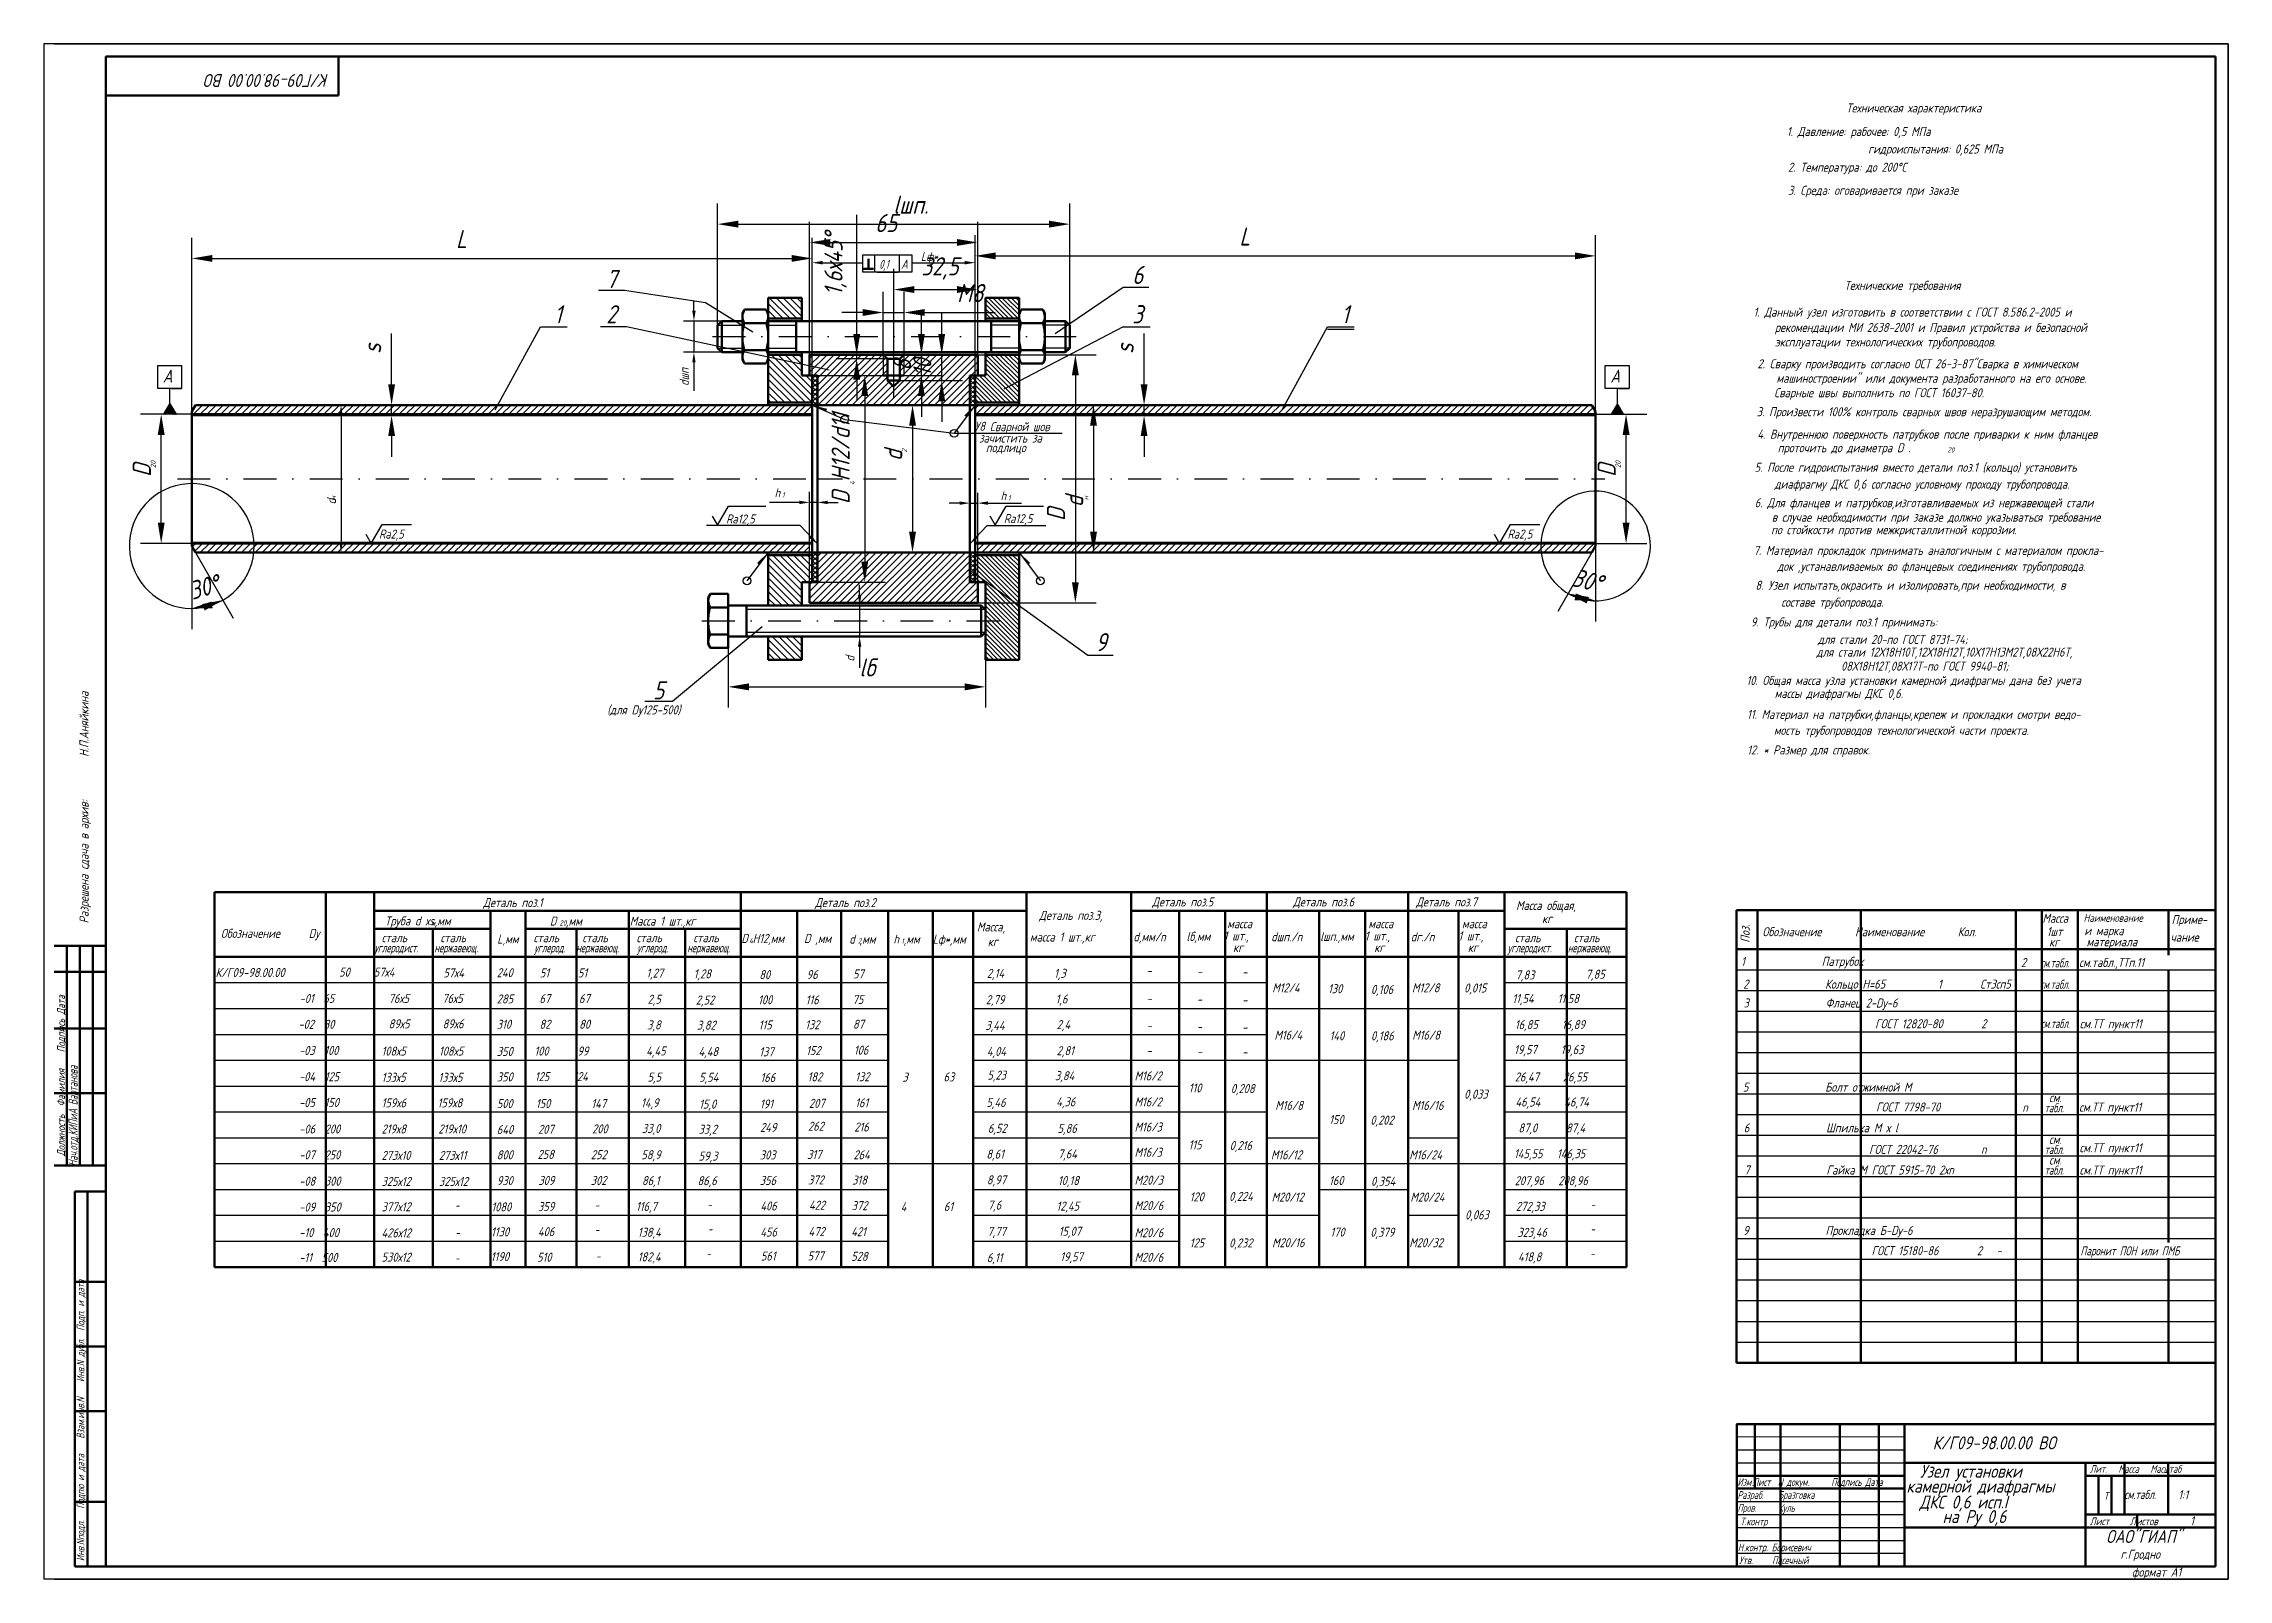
# Model space of a CAD drawing. Header units: millimetres. Extents: x 138 to 6596, y 111 to 3335.
# Drawn here: x 2186.3 to 2608.8, y 407.7 to 704.7 of the extents above; entities that cross this region are included whole.
import ezdxf

# ---------------------------------------------------------------- set-up
doc = ezdxf.new("R2010")
doc.units = ezdxf.units.MM
doc.header["$LTSCALE"] = 0.5
doc.header["$MEASUREMENT"] = 0
doc.linetypes.add('DASHDOT', pattern=[25.4, 12.7, -6.35, 0, -6.35])
doc.styles.add('ROMANC', font='romanc', dxfattribs={"width": 0.8, "oblique": 15, "height": 3.5})
doc.styles.get("Standard").update_dxf_attribs({"font": 'romand.shx', "width": 0.8, "oblique": 15, "height": 3.5})
doc.dimstyles.get("Standard").update_dxf_attribs({"dimscale": 0, "dimtxt": 3.5, "dimasz": 4, "dimexe": 4, "dimexo": 0, "dimgap": 2, "dimtad": 1, "dimlfac": 10, "dimrnd": 0.0035, "dimtxsty": 'Standard', "dimcen": 0.09, "dimclrd": 5, "dimazin": 2, "dimtfac": 1, "dimtix": 1, "dimtmove": 0, "dimatfit": 0, "dimfxl": 0, "dimtolj": 1, "dimtzin": 0, "dimarcsym": 0})

msp = doc.modelspace()

# ---------------------------------------------------------------- texts
at = {"linetype": 'Continuous', "lineweight": 25, "oblique": 15}
for s, height, width, p in [('Техническая характеристика', 1.75, 0.8, (2534.9617, 691.4256)), ('1. Давление: рабочее: 0,5 МПа', 1.75, 0.8, (2523.4612, 686.8724)), ('гидроиспытания: 0,625 МПа', 1.75, 0.8, (2539.1919, 683.492)), ('2. Температура: до 200%%DC', 1.75, 0.8, (2523.6928, 679.9683)), ('3. Среда: оговаривается при заказе  ', 1.75, 0.8, (2523.6928, 675.4967)), ('Lф*', 1.75, 0.8, (2355.9809, 662.7126)), ('0,1', 1.75, 0.65, (2347.9368, 661.187)), ('А', 1.75, 0.8, (2352.1664, 661.2116)), ('1. Данный узел изготовить в соответствии с ГОСТ 8.586.2-2005 и', 1.75, 0.8, (2517.0154, 651.9468)), ('рекомендации МИ 2638-2001 и Правил устройства и безопасной', 1.75, 0.8, (2521.1482, 648.9736)), ('эксплуатации технологических трубопроводов.', 1.75, 0.8, (2521.1482, 646.1655)), ('2. Сварку производить согласно ОСТ 26-3-87"Сварка в химическом ', 1.75, 0.8, (2517.7837, 641.9466)), ('Сварные швы выполнить по ГОСТ 16037-80.', 1.75, 0.8, (2521.0186, 636.3528)), ('машиностроении" или документа разработанного на его основе.', 1.75, 0.8, (2521.4606, 639.1496)), ('3. Произвести 100%%% контроль сварных швов неразрушающим методом.', 1.75, 0.8, (2517.6386, 632.6765)), ('У8', 1.75, 0.8, (2366.4113, 629.8546)), ('Сварной шов', 1.75, 0.8, (2369.3352, 629.7871)), ('4. Внутреннюю поверхность патрубков после приварки к ним фланцев', 1.75, 0.8, (2517.7547, 628.3261)), ('зачистить за', 1.75, 0.8, (2367.2384, 627.5796)), ('подлицо', 1.75, 0.8, (2368.552, 625.73)), ('проточить до диаметра D .', 1.75, 0.8, (2521.6926, 625.703)), ('20', 1, 0.8, (2554.5108, 625.6924)), ('5. После гидроиспытания вместо детали поз.1 (кольцо) установить', 1.75, 0.8, (2517.2426, 621.9278)), ('1', 1, 0.8, (2329.1382, 616.9812)), ('1', 1, 0.8, (2372.845, 616.4055)), ('диафрагму ДКС 0,6 согласно условному проходу трубопровода.', 1.75, 0.8, (2521.0951, 618.6678)), ('Ra12,5', 1.75, 0.8, (2318.3296, 611.94)), ('Ra12,5', 1.75, 0.8, (2372.0378, 611.9974)), ('6. Для фланцев и патрубков,изготавливаемых из нержавеющей стали', 1.75, 0.8, (2517.2525, 615.0683)), ('в случае необходимости при заказе должно указываться требование', 1.75, 0.8, (2520.556, 612.2729)), ('по стойкости против межкристаллитной коррозии.', 1.75, 0.8, (2520.4251, 609.852)), ('7. Материал прокладок принимать аналогичным с материалом прокла-', 1.75, 0.8, (2517.0358, 605.8459)), ('док ,устанавливаемых во фланцевых соединениях трубопровода.', 1.75, 0.8, (2521.6204, 602.7767)), ('8. Узел испытать,окрасить и изолировать,при необходимости, в ', 1.75, 0.8, (2517.3969, 599.1177)), ('составе трубопровода.', 1.75, 0.8, (2522.3986, 595.8437)), ('9. Трубы для детали поз.1 принимать:', 1.75, 0.8, (2516.4901, 592.0098)), ('для стали 12Х18Н10Т,12Х18Н12Т,10Х17Н13М2Т,08Х22Н6Т,', 1.75, 0.8, (2529.1967, 586.1811)), ('для стали 20-по ГОСТ 8731-74;', 1.75, 0.8, (2529.4697, 588.6323)), ('08Х18Н12Т,08Х17Т-по ГОСТ 9940-81;', 1.75, 0.8, (2533.9578, 583.4713)), ('10. Общая масса узла установки камерной диафрагмы дана без учета', 1.75, 0.8, (2515.6514, 580.7071)), ('массы диафрагмы ДКС 0,6.', 1.75, 0.8, (2521.106, 578.1864)), ('(для Dу125-500)', 1.75, 0.8, (2295.3227, 575.0115)), ('11. Материал на патрубки,фланцы,крепеж и прокладки смотри ведо-', 1.75, 0.8, (2515.7567, 574.1406)), ('мость трубопроводов технологической части проекта.', 1.75, 0.8, (2520.9554, 571.0485)), ('12. * Размер для справок.', 1.75, 0.8, (2515.8053, 567.2569)), ('Деталь поз.1', 1.75, 0.8, (2271.3527, 537.7396)), ('Деталь поз.2', 1.75, 0.8, (2335.5369, 537.7396)), ('Деталь поз.3,', 1.75, 0.8, (2378.8702, 535.2704)), ('Деталь поз.5', 1.75, 0.8, (2400.7247, 537.8743)), ('Деталь поз.6', 1.75, 0.8, (2427.9704, 537.8743)), ('Деталь поз.7', 1.75, 0.8, (2451.7739, 537.8727)), ('Масса общая,', 1.75, 0.8, (2471.0965, 537.1721)), ('Обозначение      Dу', 1.75, 0.8, (2220.6199, 531.7851)), ('Труба d хs,мм', 1.75, 0.8, (2252.3491, 534.191)), ('н', 1, 0.8, (2261.3048, 534.1799)), ('L,мм', 1.75, 0.8, (2274.0497, 530.6983)), ('D  ,мм', 1.75, 0.8, (2284.2395, 534.1641)), ('20', 1, 0.8, (2286.0776, 534.1696)), ('Масса 1 шт.,кг', 1.75, 0.8, (2299.6872, 534.1533)), ('D Н12,мм', 1.75, 0.8, (2321.2636, 530.7957)), ('D ,мм', 1.75, 0.8, (2333.3858, 530.7957)), ('d ,мм', 1.75, 0.8, (2342.1344, 530.6706)), ('h ,мм', 1.75, 0.8, (2350.6783, 530.6895)), ('Lф*,мм', 1.75, 0.8, (2358.2738, 530.6576)), ('Масса,', 1.75, 0.8, (2366.8371, 533.039)), ('масса 1 шт.,кг', 1.75, 0.8, (2377.0693, 531.0786)), ('d,мм/n', 1.75, 0.8, (2397.0883, 531.1188)), ('lб,мм', 1.75, 0.8, (2407.3591, 531.197)), ('1 шт.,', 1.75, 0.8, (2414.5393, 531.2845)), ('масса', 1.75, 0.8, (2415.2311, 533.6547)), ('dшп./n', 1.75, 0.8, (2423.7391, 531.1188)), ('lшп.,мм', 1.75, 0.8, (2433.2201, 531.197)), ('1 шт.,', 1.75, 0.8, (2441.8439, 531.2845)), ('масса', 1.75, 0.8, (2442.5357, 533.6547)), ('dг./n', 1.75, 0.8, (2450.724, 531.1188)), ('1 шт.,', 1.75, 0.8, (2459.9385, 531.2845)), ('масса', 1.75, 0.8, (2460.6303, 533.6547)), ('кг', 1.75, 0.8, (2476.1141, 534.6319)), ('углеродист.', 1.75, 0.65, (2250.2805, 528.9851)), ('сталь', 1.75, 0.8, (2251.7052, 530.9511)), ('нержавеющ.', 1.75, 0.65, (2261.8918, 528.9851)), ('сталь', 1.75, 0.8, (2263.091, 530.9511)), ('углерод.', 1.75, 0.65, (2281.2102, 528.9851)), ('сталь', 1.75, 0.8, (2281.0925, 530.9511)), ('нержавеющ.', 1.75, 0.6, (2289.3307, 528.9851)), ('сталь', 1.75, 0.8, (2290.53, 530.9511)), ('углерод.', 1.75, 0.65, (2301.1217, 528.9851)), ('сталь', 1.75, 0.8, (2301.004, 530.9511)), ('нержавеющ.', 1.75, 0.6, (2310.7949, 528.9851)), ('сталь', 1.75, 0.8, (2311.9942, 530.9511)), ('4', 1, 0.8, (2322.7804, 530.7515)), ('2', 1, 0.8, (2343.8032, 530.7035)), ('1', 1, 0.8, (2352.209, 530.7035)), ('кг', 1.75, 0.8, (2368.9163, 530.1824)), ('кг', 1.75, 0.8, (2416.3678, 529.0623)), ('кг', 1.75, 0.8, (2443.6724, 529.0623)), ('кг', 1.75, 0.8, (2461.767, 529.0623)), ('углеродист.', 1.75, 0.65, (2469.4879, 528.9851)), ('сталь', 1.75, 0.8, (2470.9126, 530.9511)), ('нержавеющ.', 1.75, 0.65, (2481.0991, 528.9851)), ('сталь', 1.75, 0.8, (2482.2984, 530.9511)), ('1                Патрубок ', 1.75, 0.8, (2514.622, 526.3653)), ('К/Г09-98.00.00', 1.75, 0.8, (2219.5947, 524.2202)), ('50     57х4', 1.75, 0.8, (2243.4763, 524.2859)), ('57х4', 1.75, 0.8, (2263.6292, 524.1494)), ('240', 1.75, 0.8, (2273.9727, 524.1837)), ('51      51', 1.75, 0.8, (2282.2973, 524.1435)), ('1,27', 1.75, 0.8, (2302.9026, 524.1111)), ('1,28', 1.75, 0.8, (2312.057, 523.959)), ('80', 1.75, 0.8, (2324.7315, 523.8017)), ('96', 1.75, 0.8, (2333.8873, 523.8245)), ('57', 1.75, 0.8, (2342.8529, 523.9476)), ('2,14', 1.75, 0.8, (2368.7534, 524.0426)), ('1,3', 1.75, 0.8, (2381.7474, 524.0517)), ('-', 1.75, 0.8, (2399.6492, 524.6051)), ('-', 1.75, 0.8, (2409.3477, 524.4289)), ('-', 1.75, 0.8, (2418.1236, 524.3165)), ('7,83', 1.75, 0.8, (2471.0012, 523.7471)), ('7,85', 1.75, 0.8, (2484.5646, 523.8827)), ('2  ', 1.75, 0.8, (2568.7521, 526.1537)), ('см.табл.', 1.75, 0.6, (2572.5111, 526.065)), ('см.табл.,ТТп.11', 1.75, 0.8, (2579.9879, 526.161)), ('-01  65', 1.75, 0.8, (2235.8359, 519.2007)), ('76х5', 1.75, 0.8, (2253.0509, 519.2004)), ('76х5', 1.75, 0.8, (2263.4225, 519.2004)), ('285', 1.75, 0.8, (2273.9727, 519.1027)), ('67      67', 1.75, 0.8, (2282.2178, 519.1679)), ('2,5', 1.75, 0.8, (2303.1433, 519.0447)), ('2,52', 1.75, 0.8, (2312.4711, 518.8901)), ('100', 1.75, 0.8, (2324.5053, 518.9405)), ('116', 1.75, 0.8, (2333.7023, 518.9249)), ('75', 1.75, 0.8, (2342.7675, 519.0024)), ('2,79', 1.75, 0.8, (2368.5578, 518.9622)), ('1,6', 1.75, 0.8, (2382.0452, 519.0971)), ('-', 1.75, 0.8, (2399.6492, 519.2158)), ('-', 1.75, 0.8, (2409.3477, 519.0396)), ('-', 1.75, 0.8, (2418.1236, 518.9272)), ('М12/4', 1.75, 0.8, (2423.9451, 521.2537)), ('130', 1.75, 0.8, (2434.7325, 521.0824)), ('0,106', 1.75, 0.8, (2443.0381, 520.9359)), ('М12/8', 1.75, 0.8, (2450.9707, 521.2537)), ('0,015', 1.75, 0.8, (2461.0608, 521.2224)), ('11,54     11,58', 1.75, 0.8, (2470.3805, 519.1758)), ('2                Кольцо Н=65           1        Ст3сп5', 1.75, 0.8, (2515.0208, 521.9636)), ('3                Фланец 2-Dу-6', 1.75, 0.8, (2515.1023, 518.3207)), ('см.табл.', 1.75, 0.6, (2572.5111, 521.9266)), ('-02  80', 1.75, 0.8, (2235.6139, 514.1946)), ('89х5', 1.75, 0.8, (2253.0509, 514.2859)), ('89х6', 1.75, 0.8, (2263.4927, 514.2859)), ('310', 1.75, 0.8, (2273.9727, 514.2055)), ('82      80', 1.75, 0.8, (2282.2326, 514.2104)), ('3,8', 1.75, 0.8, (2303.0437, 514.088)), ('3,82', 1.75, 0.8, (2312.6782, 514.0281)), ('115', 1.75, 0.8, (2324.6184, 514.0792)), ('132', 1.75, 0.8, (2333.6098, 514.1177)), ('87', 1.75, 0.8, (2342.8529, 514.2278)), ('3,44', 1.75, 0.8, (2368.4601, 513.9796)), ('2,4', 1.75, 0.8, (2382.2571, 514.143)), ('16,85     16,89', 1.75, 0.8, (2470.8625, 514.1399)), ('ГОСТ 12820-80        2', 1.75, 0.8, (2540.5245, 514.3098)), ('см.табл.', 1.75, 0.6, (2572.5774, 514.3393)), ('см.ТТ пункт11', 1.75, 0.8, (2580.1049, 514.3029)), ('-', 1.75, 0.8, (2399.6492, 513.9264)), ('-', 1.75, 0.8, (2409.3477, 513.7502)), ('-', 1.75, 0.8, (2418.1236, 513.6377)), ('М16/4', 1.75, 0.8, (2424.3669, 512.11)), ('140', 1.75, 0.8, (2435.0233, 511.9743)), ('0,186', 1.75, 0.8, (2443.0381, 511.9672)), ('М16/8', 1.75, 0.8, (2451.0198, 512.11)), ('-03  100', 1.75, 0.8, (2235.7291, 509.1428)), ('108х5', 1.75, 0.8, (2251.6858, 509.0187)), ('108х5', 1.75, 0.8, (2262.7833, 509.0187)), ('350', 1.75, 0.8, (2273.9727, 508.9457)), ('100      99', 1.75, 0.8, (2281.2479, 509.0201)), ('4,45', 1.75, 0.8, (2302.8602, 509.0436)), ('4,48', 1.75, 0.8, (2312.9889, 508.9327)), ('137', 1.75, 0.8, (2324.7315, 508.8788)), ('152', 1.75, 0.8, (2333.7948, 509.1257)), ('106', 1.75, 0.8, (2343.0235, 509.1973)), ('4,04', 1.75, 0.8, (2368.7534, 508.9565)), ('2,81', 1.75, 0.8, (2382.2571, 509.0982)), ('-', 1.75, 0.8, (2399.6492, 509.1359)), ('-', 1.75, 0.8, (2409.3477, 508.9597)), ('-', 1.75, 0.8, (2418.1236, 508.8473)), ('19,57     19,63', 1.75, 0.8, (2470.7077, 509.2908)), ('-04  125', 1.75, 0.8, (2235.7291, 504.0673)), ('133х5', 1.75, 0.8, (2251.6858, 503.943)), ('133х5', 1.75, 0.8, (2262.6657, 503.943)), ('350', 1.75, 0.8, (2273.9727, 504.0266)), ('125     124', 1.75, 0.8, (2281.3226, 504.0833)), ('5,5', 1.75, 0.8, (2303.1355, 503.9991)), ('5,54', 1.75, 0.8, (2313.0962, 503.9496)), ('166', 1.75, 0.8, (2324.9578, 503.9045)), ('182', 1.75, 0.8, (2334.0724, 504.0412)), ('132', 1.75, 0.8, (2343.2827, 504.0487)), ('3', 1.75, 0.8, (2352.4178, 503.9719)), ('63', 1.75, 0.8, (2360.3677, 504.0243)), ('5,23', 1.75, 0.8, (2368.8512, 504.3646)), ('3,84', 1.75, 0.8, (2381.929, 504.256)), ('М16/2', 1.75, 0.8, (2397.3157, 504.2119)), ('110', 1.75, 0.8, (2407.7897, 501.8943)), ('0,208', 1.75, 0.8, (2415.9366, 501.7667)), ('26,47     26,55', 1.75, 0.8, (2470.8443, 504.0187)), ('5                Болт отжимной М', 1.75, 0.8, (2514.9601, 502.0467)), ('-05  150', 1.75, 0.8, (2235.7291, 499.0664)), ('159х6', 1.75, 0.8, (2251.6858, 499.0089)), ('159х8', 1.75, 0.8, (2262.5096, 499.0089)), ('500', 1.75, 0.8, (2273.9727, 498.859)), ('150', 1.75, 0.8, (2281.5265, 498.8774)), ('147', 1.75, 0.8, (2292.2582, 498.8774)), ('14,9', 1.75, 0.8, (2301.867, 499.0241)), ('15,0', 1.75, 0.8, (2313.1022, 498.7643)), ('191', 1.75, 0.8, (2324.8469, 498.7836)), ('207', 1.75, 0.8, (2334.3527, 498.9162)), ('161', 1.75, 0.8, (2343.2827, 499.0182)), ('5,46', 1.75, 0.8, (2368.6556, 499.0888)), ('4,36', 1.75, 0.8, (2382.1733, 499.2112)), ('М16/2', 1.75, 0.8, (2397.3157, 499.1828)), ('М16/8', 1.75, 0.8, (2424.5187, 498.5106)), ('М16/16', 1.75, 0.8, (2450.9852, 498.5106)), ('0,033', 1.75, 0.8, (2461.0608, 500.6856)), ('46,54     46,74', 1.75, 0.8, (2470.9785, 499.1711)), ('ГОСТ 7798-70        ', 1.75, 0.8, (2540.7148, 498.1985)), ('n', 1.75, 0.8, (2569.0145, 498.1337)), ('табл.', 1.75, 0.65, (2573.3211, 498.0529)), ('см.', 1.75, 0.8, (2574.175, 500.0154)), ('см.ТТ пункт11', 1.75, 0.8, (2579.9987, 498.1735)), ('-06  200', 1.75, 0.8, (2235.767, 493.9455)), ('219х8', 1.75, 0.8, (2251.6858, 493.953)), ('219х10', 1.75, 0.8, (2262.6657, 493.953)), ('640', 1.75, 0.8, (2273.9727, 493.8405)), ('207', 1.75, 0.8, (2281.9512, 493.893)), ('200', 1.75, 0.8, (2292.4088, 493.9704)), ('33,0', 1.75, 0.8, (2302.0465, 494.0626)), ('33,2', 1.75, 0.8, (2312.9981, 493.8966)), ('249', 1.75, 0.8, (2324.8924, 494.2564)), ('262', 1.75, 0.8, (2334.1677, 494.4788)), ('216', 1.75, 0.8, (2343.112, 494.3288)), ('6,52', 1.75, 0.8, (2368.9485, 494.0776)), ('5,86', 1.75, 0.8, (2382.4213, 494.06)), ('М16/3', 1.75, 0.8, (2397.3157, 494.3334)), ('150', 1.75, 0.8, (2434.9448, 495.7646)), ('0,202', 1.75, 0.8, (2442.915, 495.663)), ('87,0      87,4', 1.75, 0.8, (2471.5475, 494.1535)), ('6                Шпилька М х l ', 1.75, 0.8, (2515.1489, 494.172)), ('-07  250', 1.75, 0.8, (2235.767, 488.9447)), ('273х10', 1.75, 0.8, (2251.6858, 488.8437)), ('273х11', 1.75, 0.8, (2262.7756, 488.8437)), ('800', 1.75, 0.8, (2273.9727, 488.9496)), ('258', 1.75, 0.8, (2281.8571, 489.0407)), ('252', 1.75, 0.8, (2292.1656, 488.9814)), ('58,9', 1.75, 0.8, (2301.9302, 488.9771)), ('59,3', 1.75, 0.8, (2312.9998, 488.7112)), ('303', 1.75, 0.8, (2324.8346, 488.9314)), ('317', 1.75, 0.8, (2333.9826, 489.0246)), ('264', 1.75, 0.8, (2342.9414, 488.9573)), ('8,61', 1.75, 0.8, (2368.6551, 489.095)), ('7,64', 1.75, 0.8, (2382.4938, 489.1301)), ('М16/3', 1.75, 0.8, (2397.3157, 489.4521)), ('115', 1.75, 0.8, (2407.7562, 490.8884)), ('0,216', 1.75, 0.8, (2415.7116, 490.7492)), ('М16/12', 1.75, 0.8, (2423.6904, 488.9528)), ('М16/24', 1.75, 0.8, (2450.4364, 488.9528)), ('145,55   146,35', 1.75, 0.8, (2470.7017, 489.1722)), ('ГОСТ 22042-76         n', 1.75, 0.8, (2539.3518, 489.9986)), ('табл.', 1.75, 0.65, (2573.3211, 489.9776)), ('см.', 1.75, 0.8, (2574.175, 491.9401)), ('см.ТТ пункт11', 1.75, 0.8, (2580.0773, 490.3207)), ('7                Гайка М ГОСТ 5915-70 2хn', 1.75, 0.8, (2515.2365, 486.0191)), ('табл.', 1.75, 0.65, (2573.3211, 485.9892)), ('см.', 1.75, 0.8, (2574.175, 487.9517)), ('см.ТТ пункт11', 1.75, 0.8, (2580.0773, 486.0017)), ('-08  300', 1.75, 0.8, (2235.767, 483.8606)), ('325х12', 1.75, 0.8, (2251.6858, 483.8034)), ('325х12', 1.75, 0.8, (2262.7756, 483.8034)), ('930', 1.75, 0.8, (2273.9727, 483.9617)), ('309', 1.75, 0.8, (2282.0122, 483.9973)), ('302', 1.75, 0.8, (2292.1459, 483.9973)), ('86,1', 1.75, 0.8, (2302.0459, 483.9682)), ('86,6', 1.75, 0.8, (2312.7927, 483.9527)), ('356', 1.75, 0.8, (2324.8328, 483.9924)), ('372', 1.75, 0.8, (2334.1665, 484.1015)), ('318', 1.75, 0.8, (2342.6878, 484.0692)), ('8,97', 1.75, 0.8, (2368.7529, 484.1123)), ('10,18', 1.75, 0.8, (2382.4938, 483.9828)), ('М20/3', 1.75, 0.8, (2397.3157, 484.0513)), ('120', 1.75, 0.8, (2407.9752, 480.8223)), ('0,224', 1.75, 0.8, (2415.5991, 480.9106)), ('М20/12', 1.75, 0.8, (2423.8164, 480.7748)), ('160', 1.75, 0.8, (2434.9291, 483.9808)), ('0,354', 1.75, 0.8, (2443.04, 483.8384)), ('М20/24', 1.75, 0.8, (2450.6583, 480.7748)), ('207,96   208,96', 1.75, 0.8, (2470.8354, 483.9513)), ('-09  350', 1.75, 0.8, (2235.767, 478.8598)), ('377х12', 1.75, 0.8, (2251.6858, 478.9012)), ('1080', 1.75, 0.8, (2272.9207, 478.8782)), ('359', 1.75, 0.8, (2281.9148, 478.9453)), ('116,7', 1.75, 0.8, (2300.884, 478.9758)), ('406', 1.75, 0.8, (2324.9441, 479.0571)), ('422', 1.75, 0.8, (2334.3515, 479.2019)), ('372', 1.75, 0.8, (2342.6025, 479.124)), ('4', 1.75, 0.8, (2352.0935, 478.8975)), ('61', 1.75, 0.8, (2360.4286, 478.937)), ('7,6', 1.75, 0.8, (2368.9485, 479.2273)), ('12,45', 1.75, 0.8, (2382.2024, 479.0325)), ('М20/6', 1.75, 0.8, (2397.3157, 479.1337)), ('0,063', 1.75, 0.8, (2461.2466, 477.3544)), ('272,33', 1.75, 0.8, (2471.0642, 478.9875)), ('-10  400', 1.75, 0.8, (2235.767, 473.9099)), ('426х12', 1.75, 0.8, (2251.6858, 473.8609)), ('1130', 1.75, 0.8, (2272.8524, 474.0584)), ('406', 1.75, 0.8, (2281.9289, 474.0944)), ('138,4', 1.75, 0.8, (2301.2326, 473.9833)), ('456', 1.75, 0.8, (2324.9406, 474.016)), ('472', 1.75, 0.8, (2334.259, 474.1174)), ('421', 1.75, 0.8, (2342.5172, 474.0935)), ('7,77', 1.75, 0.8, (2368.8507, 474.147)), ('15,07', 1.75, 0.8, (2382.6378, 474.1752)), ('М20/6', 1.75, 0.8, (2397.3157, 473.8882)), ('125', 1.75, 0.8, (2407.9752, 471.9233)), ('0,232', 1.75, 0.8, (2415.5991, 471.9079)), ('М20/16', 1.75, 0.8, (2423.9145, 471.9523)), ('170', 1.75, 0.8, (2435.1849, 474.0118)), ('0,379', 1.75, 0.8, (2442.9118, 473.9728)), ('М20/32', 1.75, 0.8, (2450.4419, 471.9523)), ('323,46', 1.75, 0.8, (2471.3677, 473.9584)), ('9                Прокладка Б-Dу-6', 1.75, 0.8, (2515.0147, 474.3258)), ('-11  500', 1.75, 0.8, (2235.767, 469.093)), ('530х12', 1.75, 0.8, (2251.6858, 469.1659)), ('1190', 1.75, 0.8, (2272.7997, 469.2638)), ('510', 1.75, 0.8, (2281.7586, 469.1555)), ('182,4', 1.75, 0.8, (2301.2326, 469.2231)), ('561', 1.75, 0.8, (2325.0414, 469.3793)), ('577', 1.75, 0.8, (2334.074, 469.4027)), ('528', 1.75, 0.8, (2342.5172, 469.3188)), ('6,11', 1.75, 0.8, (2368.7529, 469.0666)), ('19,57', 1.75, 0.8, (2382.928, 469.2454)), ('М20/6', 1.75, 0.8, (2397.3157, 469.1345)), ('418,8', 1.75, 0.8, (2471.4689, 469.23)), ('ГОСТ 15180-86        2   -   ', 1.75, 0.8, (2539.8506, 470.4153)), ('Паронит ПОН или ПМБ', 1.75, 0.7, (2580.2453, 470.3804)), ('см.табл.', 1.75, 0.7, (2588.7237, 423.2525)), ('1:1', 1.75, 0.8, (2599.1563, 423.2039)), ('1', 1.75, 0.8, (2601.4676, 418.1627))]:
    msp.add_text(s, height=height, dxfattribs=dict(at, width=width)).set_placement(p)
at = {"lineweight": 25, "oblique": 15, "width": 0.8}
for s, p in [('Технические требования', (2534.602, 657.1039)), ('Масса', (2572.9033, 534.7074)), ('1шт', (2573.7311, 532.1327)), ('и марка', (2580.9972, 532.3043)), ('Приме-', (2597.8818, 534.4636)), ('кг', (2574.191, 530.1097)), ('материала', (2581.4271, 530.1557)), ('чание', (2597.6838, 531.0489))]:
    msp.add_text(s, height=1.75, dxfattribs=at).set_placement(p)
at = {"linetype": 'Continuous', "lineweight": 25, "oblique": 15}
for s, height, width, p in [('2', 1, 0.8, (2353.3191, 625.6516)), ('20', 1, 0.8, (2208.0415, 622.6665)), ('20', 1, 0.8, (2491.3087, 622.6665)), ('н', 1, 0.8, (2242.8637, 616.4559)), ('4', 1, 0.8, (2343.2709, 619.3857)), ('н', 1, 0.8, (2388.3918, 616.4559)), ('Разрешена сдача в архив:         Н.П.Аняйкина', 1.75, 0.8, (2195.0248, 534.5786)), ('Нач.отд.КИПиА Вартанова', 1.75, 0.65, (2192.9038, 487.6048))]:
    msp.add_text(s, height=height, rotation=90, dxfattribs=dict(at, width=width)).set_placement(p)
at = {"color": 0, "linetype": 'Continuous', "lineweight": 25, "oblique": 15, "width": 0.8}
for p in [(2251.201, 609.0125), (2469.4431, 609.0181)]:
    msp.add_text('Ra2,5', height=1.75, dxfattribs=at).set_placement(p)
at = {"lineweight": 25, "oblique": 15, "width": 0.8}
msp.add_text('Поз.', height=1.75, rotation=90, dxfattribs=at).set_placement((2516.2811, 530.8413))
at = {"style": 'ROMANC', "oblique": 15, "width": 0.8}
for p in [(2265.8803, 479.3074), (2292.934, 479.3517), (2314.6915, 479.4667), (2485.543, 479.4667), (2265.9781, 474.013), (2292.934, 474.5948), (2314.8141, 474.7292), (2485.4915, 474.7292), (2265.8711, 469.0807), (2293.1244, 469.4573), (2314.494, 469.9916), (2485.4325, 469.9916)]:
    msp.add_text('-', height=1.5, dxfattribs=at).set_placement(p)
at = {"lineweight": 30, "insert": (2241.5033, 696.3669), "char_height": 2.5, "width": 43.669846, "attachment_point": 1, "rotation": 180}
msp.add_mtext('К/Г09-98.00.00 ВО', dxfattribs=at)
at = {"linetype": 'Continuous', "lineweight": 50, "char_height": 3.5, "width": 10.792391, "attachment_point": 1}
for s, insert in [('7', (2295.1374, 660.9542)), ('6', (2396.859, 661.7553)), ('1', (2285.0808, 654.1512)), ('2', (2295.1374, 654.1512)), ('3', (2396.859, 654.1512)), ('1', (2437.3009, 654.1512)), ('9', (2389.7622, 590.7322)), ('5', (2304.2072, 581.4162))]:
    msp.add_mtext(s, dxfattribs=dict(at, insert=insert))
at = {"linetype": 'Continuous', "lineweight": 25, "char_height": 2.5, "width": 4.784814, "attachment_point": 3}
for insert in [(2211.248, 641.689), (2491.2107, 641.689)]:
    msp.add_mtext('А', dxfattribs=dict(at, insert=insert))
at = {"linetype": 'Continuous', "lineweight": 25, "char_height": 1.75, "attachment_point": 5, "rotation": 90}
for s, insert in [('\\A1;dшп', (2310.2268, 640.2658)), ('\\A1;d', (2241.978, 616.1664)), ('\\A1;d', (2342.2728, 585.7755))]:
    msp.add_mtext(s, dxfattribs=dict(at, insert=insert))
at = {"linetype": 'Continuous', "lineweight": 25, "char_height": 1.75, "attachment_point": 5}
for insert in [(2328.2314, 617.8858), (2371.9382, 617.3101)]:
    msp.add_mtext('\\A1;h', dxfattribs=dict(at, insert=insert))
at = {"lineweight": 25, "attachment_point": 1}
for s, insert, char_height, width in [('Обозначение       Наименование       Кол. ', (2518.7538, 533.8537), 1.75, 86.569415), ('{\\H0.8571x;Наименование} ', (2580.8539, 536.3865), 1.75, 24.931641), ('{\\W0.6; Изм.Лист  N докум.      Подпись Дата\\P Разраб.    Бразговка\\P Пров.      Куль}', (2513.2077, 427.2923), 1.5, 37.985952), ('{\\W0.7; Лит.   Масса   Масштаб}', (2581.3456, 429.8218), 1.5, 31.530313), ('Т', (2584.7596, 424.6397), 1.5, 2.367742), ('{\\W0.7;Т.контр}', (2514.4643, 419.663), 1.5, 32.882396), ('{\\W0.8;Лист     Листов}', (2582.0509, 419.6991), 1.5, 24.735344), ('{\\W0.7; Н.контр. Борисевич}', (2513.2398, 414.657), 1.5, 20.27301), ('{\\W0.7;Утв.     Пасечный}', (2514.2076, 412.1618), 1.5, 19.610827), ('г.Гродно', (2587.9954, 413.4543), 1.75, 17.531363), ('формат А1', (2590.2013, 409.9969), 1.75, 16.372681)]:
    msp.add_mtext(s, dxfattribs=dict(at, insert=insert, char_height=char_height, width=width))
at = {"lineweight": 25, "char_height": 1.5, "attachment_point": 1, "rotation": 90}
for s, insert, width in [('Должность  Фамилия    Подпись Дата', (2188.9458, 489.566), 42.606722), ('{\\W0.7; Инв.Nподл.   Подпю и дата    Взам.инв.N    Инв.N дубл.  Подп. и дата}', (2192.7274, 410.5002), 72.14433)]:
    msp.add_mtext(s, dxfattribs=dict(at, insert=insert, width=width))
at = {"lineweight": 30, "char_height": 2.5, "attachment_point": 1}
for s, insert, width in [('К/Г09-98.00.00 ВО', (2551.679, 435.3696), 43.669846), ('ОАО"ГИАП"', (2585.2314, 417.2661), 18.085515)]:
    msp.add_mtext(s, dxfattribs=dict(at, insert=insert, width=width))
at = {"lineweight": 35, "char_height": 2.5, "attachment_point": 1}
for s, insert, width in [('камерной диафрагмы ', (2546.6021, 427.0028), 41.206999), ('Узел установки ', (2549.2453, 429.883), 41.206999), ('ДКС 0,6 исп.I   ', (2549.1231, 423.9189), 38.847991), ('на Ру 0,6   ', (2553.5921, 421.1196), 38.847991)]:
    msp.add_mtext(s, dxfattribs=dict(at, insert=insert, width=width))

# ---------------------------------------------------------------- blocks, each defined once
blk = doc.blocks.new('*D287')
at = {"color": 0, "linetype": 'Continuous', "lineweight": -2}
for p, q in [((2334.48, 644.58), (2334.48, 670.29)), ((2366.98, 644.58), (2366.98, 670.29))]:
    blk.add_line(p, q, dxfattribs=at)
at = {"color": 5, "linetype": 'Continuous', "lineweight": -2}
blk.add_line((2338.48, 666.29), (2362.98, 666.29), dxfattribs=at)
at = {"color": 5, "linetype": 'Continuous', "lineweight": 25}
for points in [[(2338.48, 666.95), (2338.48, 665.62), (2334.48, 666.29)], [(2362.98, 666.95), (2362.98, 665.62), (2366.98, 666.29)]]:
    blk.add_solid(points, dxfattribs=at)
at = {"layer": 'Defpoints', "color": 0, "linetype": 'Continuous', "lineweight": 25}
for p in [(2366.98, 666.29), (2334.48, 644.58), (2366.98, 644.58)]:
    blk.add_point(p, dxfattribs=at)
at = {"color": 0, "linetype": 'Continuous', "lineweight": 25, "insert": (2349.27, 670.04), "char_height": 3.5, "attachment_point": 5}
blk.add_mtext('\\A1;65', dxfattribs=at)
blk = doc.blocks.new('*D288')
at = {"color": 0, "linetype": 'Continuous', "lineweight": -2}
for p, q in [((2335.98, 640.58), (2349.13, 640.58)), ((2335.98, 600.58), (2349.13, 600.58))]:
    blk.add_line(p, q, dxfattribs=at)
at = {"color": 5, "linetype": 'Continuous', "lineweight": -2}
blk.add_line((2345.13, 636.58), (2345.13, 604.58), dxfattribs=at)
at = {"color": 5, "linetype": 'Continuous', "lineweight": 25}
for points in [[(2344.47, 636.58), (2345.8, 636.58), (2345.13, 640.58)], [(2344.47, 604.58), (2345.8, 604.58), (2345.13, 600.58)]]:
    blk.add_solid(points, dxfattribs=at)
at = {"layer": 'Defpoints', "color": 0, "linetype": 'Continuous', "lineweight": 25}
for p in [(2335.98, 640.58), (2335.98, 600.58), (2345.13, 600.58)]:
    blk.add_point(p, dxfattribs=at)
at = {"color": 0, "linetype": 'Continuous', "lineweight": 25, "insert": (2340.47, 624.48), "char_height": 3.5, "attachment_point": 5, "rotation": 90}
blk.add_mtext('\\A1;D Н12/d11', dxfattribs=at)
blk = doc.blocks.new('*D289')
at = {"color": 5, "linetype": 'Continuous', "lineweight": -2}
for p, q in [((2360.02, 648.58), (2360.02, 652.58)), ((2360.02, 639.58), (2360.02, 644.58)), ((2360.02, 635.58), (2360.02, 631.58))]:
    blk.add_line(p, q, dxfattribs=at)
at = {"color": 0, "linetype": 'Continuous', "lineweight": -2}
for p, q in [((2350.73, 644.58), (2364.02, 644.58)), ((2350.73, 639.58), (2364.02, 639.58))]:
    blk.add_line(p, q, dxfattribs=at)
at = {"color": 5, "linetype": 'Continuous', "lineweight": 25}
for points in [[(2359.36, 648.58), (2360.69, 648.58), (2360.02, 644.58)], [(2359.36, 635.58), (2360.69, 635.58), (2360.02, 639.58)]]:
    blk.add_solid(points, dxfattribs=at)
at = {"layer": 'Defpoints', "color": 0, "linetype": 'Continuous', "lineweight": 25}
for p in [(2350.73, 644.58), (2360.02, 644.58), (2350.73, 639.58)]:
    blk.add_point(p, dxfattribs=at)
at = {"color": 0, "linetype": 'Continuous', "lineweight": 25, "insert": (2356.27, 642.08), "char_height": 3.5, "attachment_point": 5, "rotation": 90}
blk.add_mtext('\\A1;10', dxfattribs=at)
blk = doc.blocks.new('*D290')
at = {"color": 5, "linetype": 'Continuous', "lineweight": -2}
for p, q in [((2356.1, 648.58), (2356.1, 652.58)), ((2356.1, 640.58), (2356.1, 644.58)), ((2356.1, 636.58), (2356.1, 632.58))]:
    blk.add_line(p, q, dxfattribs=at)
at = {"color": 0, "linetype": 'Continuous', "lineweight": -2}
for p, q in [((2352.73, 644.58), (2360.1, 644.58)), ((2352.73, 640.58), (2360.1, 640.58))]:
    blk.add_line(p, q, dxfattribs=at)
at = {"color": 5, "linetype": 'Continuous', "lineweight": 25}
for points in [[(2355.43, 648.58), (2356.76, 648.58), (2356.1, 644.58)], [(2355.43, 636.58), (2356.76, 636.58), (2356.1, 640.58)]]:
    blk.add_solid(points, dxfattribs=at)
at = {"layer": 'Defpoints', "color": 0, "linetype": 'Continuous', "lineweight": 25}
for p in [(2352.73, 644.58), (2356.1, 644.58), (2352.73, 640.58)]:
    blk.add_point(p, dxfattribs=at)
at = {"color": 0, "linetype": 'Continuous', "lineweight": 25, "insert": (2352.35, 642.58), "char_height": 3.5, "attachment_point": 5, "rotation": 90}
blk.add_mtext('\\A1;8', dxfattribs=at)
blk = doc.blocks.new('*D291')
at = {"color": 0, "linetype": 'Continuous', "lineweight": -2}
for p, q in [((2348.73, 644.58), (2348.73, 656.74)), ((2352.73, 644.58), (2352.73, 656.74))]:
    blk.add_line(p, q, dxfattribs=at)
at = {"color": 5, "linetype": 'Continuous', "lineweight": -2}
for p, q in [((2344.73, 652.74), (2340.73, 652.74)), ((2348.73, 652.74), (2352.73, 652.74)), ((2356.73, 652.74), (2370.33, 652.74))]:
    blk.add_line(p, q, dxfattribs=at)
at = {"color": 5, "linetype": 'Continuous', "lineweight": 25}
for points in [[(2344.73, 653.41), (2344.73, 652.08), (2348.73, 652.74)], [(2356.73, 653.41), (2356.73, 652.08), (2352.73, 652.74)]]:
    blk.add_solid(points, dxfattribs=at)
at = {"layer": 'Defpoints', "color": 0, "linetype": 'Continuous', "lineweight": 25}
for p in [(2352.73, 652.74), (2348.73, 644.58), (2352.73, 644.58)]:
    blk.add_point(p, dxfattribs=at)
at = {"color": 0, "linetype": 'Continuous', "lineweight": 25, "insert": (2365.53, 656.49), "char_height": 3.5, "attachment_point": 5}
blk.add_mtext('\\A1;М8', dxfattribs=at)
blk = doc.blocks.new('*D292')
at = {"color": 5, "linetype": 'Continuous', "lineweight": -2}
for p, q in [((2343.58, 648.58), (2343.58, 671.65)), ((2343.58, 643.78), (2343.58, 644.58)), ((2343.58, 639.78), (2343.58, 635.78))]:
    blk.add_line(p, q, dxfattribs=at)
at = {"color": 0, "linetype": 'Continuous', "lineweight": -2}
for p, q in [((2348.73, 644.58), (2339.58, 644.58)), ((2349.53, 643.78), (2339.58, 643.78))]:
    blk.add_line(p, q, dxfattribs=at)
at = {"color": 5, "linetype": 'Continuous', "lineweight": 25}
for points in [[(2342.91, 648.58), (2344.25, 648.58), (2343.58, 644.58)], [(2342.91, 639.78), (2344.25, 639.78), (2343.58, 643.78)]]:
    blk.add_solid(points, dxfattribs=at)
at = {"layer": 'Defpoints', "color": 0, "linetype": 'Continuous', "lineweight": 25}
for p in [(2343.58, 644.58), (2348.73, 644.58), (2349.53, 643.78)]:
    blk.add_point(p, dxfattribs=at)
at = {"color": 0, "linetype": 'Continuous', "lineweight": 25, "insert": (2339.5, 662.12), "char_height": 3.5, "attachment_point": 5, "rotation": 90}
blk.add_mtext('\\A1;1,6х45°', dxfattribs=at)
blk = doc.blocks.new('*D293')
at = {"color": 5, "linetype": 'Continuous', "lineweight": -2}
for p, q in [((2253.63, 638.83), (2253.63, 648.66)), ((2253.63, 632.83), (2253.63, 634.83)), ((2253.63, 628.83), (2253.63, 624.83))]:
    blk.add_line(p, q, dxfattribs=at)
at = {"color": 0, "linetype": 'Continuous', "lineweight": -2}
for p, q in [((2334.98, 634.83), (2249.63, 634.83)), ((2334.98, 632.83), (2249.63, 632.83))]:
    blk.add_line(p, q, dxfattribs=at)
at = {"color": 5, "linetype": 'Continuous', "lineweight": 25}
for points in [[(2252.97, 638.83), (2254.3, 638.83), (2253.63, 634.83)], [(2252.97, 628.83), (2254.3, 628.83), (2253.63, 632.83)]]:
    blk.add_solid(points, dxfattribs=at)
at = {"layer": 'Defpoints', "color": 0, "linetype": 'Continuous', "lineweight": 25}
for p in [(2334.98, 634.83), (2253.63, 632.83), (2334.98, 632.83)]:
    blk.add_point(p, dxfattribs=at)
at = {"color": 0, "linetype": 'Continuous', "lineweight": 25, "insert": (2249.88, 645.74), "char_height": 3.5, "attachment_point": 5, "rotation": 90}
blk.add_mtext('\\A1;s', dxfattribs=at)
blk = doc.blocks.new('*D281')
at = {"color": 0, "linetype": 'Continuous', "lineweight": -2}
for p, q in [((2360.5, 634.83), (2393.38, 634.83)), ((2360.5, 606.33), (2393.38, 606.33))]:
    blk.add_line(p, q, dxfattribs=at)
at = {"color": 5, "linetype": 'Continuous', "lineweight": -2}
blk.add_line((2389.38, 630.83), (2389.38, 610.33), dxfattribs=at)
at = {"color": 5, "linetype": 'Continuous', "lineweight": 25}
for points in [[(2388.71, 630.83), (2390.05, 630.83), (2389.38, 634.83)], [(2388.71, 610.33), (2390.05, 610.33), (2389.38, 606.33)]]:
    blk.add_solid(points, dxfattribs=at)
at = {"layer": 'Defpoints', "color": 0, "linetype": 'Continuous', "lineweight": 25}
for p in [(2360.5, 634.83), (2360.5, 606.33), (2389.38, 606.33)]:
    blk.add_point(p, dxfattribs=at)
at = {"color": 0, "linetype": 'Continuous', "lineweight": 25, "insert": (2385.63, 616.17), "char_height": 3.5, "attachment_point": 5, "rotation": 90}
blk.add_mtext('\\A1;d', dxfattribs=at)
blk = doc.blocks.new('*D282')
at = {"color": 5, "linetype": 'Continuous', "lineweight": -2}
for p, q in [((2399.16, 638.83), (2399.16, 648.66)), ((2399.16, 632.83), (2399.16, 634.83)), ((2399.16, 628.83), (2399.16, 624.83))]:
    blk.add_line(p, q, dxfattribs=at)
at = {"color": 0, "linetype": 'Continuous', "lineweight": -2}
for p, q in [((2480.5, 634.83), (2395.16, 634.83)), ((2480.5, 632.83), (2395.16, 632.83))]:
    blk.add_line(p, q, dxfattribs=at)
at = {"color": 5, "linetype": 'Continuous', "lineweight": 25}
for points in [[(2398.5, 638.83), (2399.83, 638.83), (2399.16, 634.83)], [(2398.5, 628.83), (2399.83, 628.83), (2399.16, 632.83)]]:
    blk.add_solid(points, dxfattribs=at)
at = {"layer": 'Defpoints', "color": 0, "linetype": 'Continuous', "lineweight": 25}
for p in [(2480.5, 634.83), (2399.16, 632.83), (2480.5, 632.83)]:
    blk.add_point(p, dxfattribs=at)
at = {"color": 0, "linetype": 'Continuous', "lineweight": 25, "insert": (2395.41, 645.74), "char_height": 3.5, "attachment_point": 5, "rotation": 90}
blk.add_mtext('\\A1;s', dxfattribs=at)
blk = doc.blocks.new('*D283')
at = {"color": 0, "linetype": 'Continuous', "lineweight": -2}
for p, q in [((2350.73, 644.58), (2350.73, 661.18)), ((2366.98, 644.58), (2366.98, 661.18))]:
    blk.add_line(p, q, dxfattribs=at)
at = {"color": 5, "linetype": 'Continuous', "lineweight": -2}
blk.add_line((2354.73, 657.18), (2362.98, 657.18), dxfattribs=at)
at = {"color": 5, "linetype": 'Continuous', "lineweight": 25}
for points in [[(2354.73, 657.85), (2354.73, 656.51), (2350.73, 657.18)], [(2362.98, 657.85), (2362.98, 656.51), (2366.98, 657.18)]]:
    blk.add_solid(points, dxfattribs=at)
at = {"layer": 'Defpoints', "color": 0, "linetype": 'Continuous', "lineweight": 25}
for p in [(2366.98, 657.18), (2350.73, 644.58), (2366.98, 644.58)]:
    blk.add_point(p, dxfattribs=at)
at = {"color": 0, "linetype": 'Continuous', "lineweight": 25, "insert": (2359.69, 661.26), "char_height": 3.5, "attachment_point": 5}
blk.add_mtext('\\A1;32,5', dxfattribs=at)
blk = doc.blocks.new('*D284')
at = {"color": 0, "linetype": 'Continuous', "lineweight": -2}
for p, q in [((2214.98, 633.58), (2214.98, 667.2)), ((2334.98, 634.83), (2334.98, 667.2))]:
    blk.add_line(p, q, dxfattribs=at)
at = {"color": 5, "linetype": 'Continuous', "lineweight": -2}
blk.add_line((2218.98, 663.2), (2330.98, 663.2), dxfattribs=at)
at = {"color": 5, "linetype": 'Continuous', "lineweight": 25}
for points in [[(2218.98, 663.87), (2218.98, 662.54), (2214.98, 663.2)], [(2330.98, 663.87), (2330.98, 662.54), (2334.98, 663.2)]]:
    blk.add_solid(points, dxfattribs=at)
at = {"layer": 'Defpoints', "color": 0, "linetype": 'Continuous', "lineweight": 25}
for p in [(2334.98, 663.2), (2334.98, 634.83), (2214.98, 633.58)]:
    blk.add_point(p, dxfattribs=at)
at = {"color": 0, "linetype": 'Continuous', "lineweight": 25, "insert": (2267.14, 666.95), "char_height": 3.5, "attachment_point": 5}
blk.add_mtext('\\A1;L', dxfattribs=at)
blk = doc.blocks.new('*D285')
at = {"color": 0, "linetype": 'Continuous', "lineweight": -2}
for p, q in [((2366.48, 634.83), (2366.48, 667.69)), ((2486.48, 633.58), (2486.48, 667.69))]:
    blk.add_line(p, q, dxfattribs=at)
at = {"color": 5, "linetype": 'Continuous', "lineweight": -2}
blk.add_line((2370.48, 663.69), (2482.48, 663.69), dxfattribs=at)
at = {"color": 5, "linetype": 'Continuous', "lineweight": 25}
for points in [[(2370.48, 664.36), (2370.48, 663.02), (2366.48, 663.69)], [(2482.48, 664.36), (2482.48, 663.02), (2486.48, 663.69)]]:
    blk.add_solid(points, dxfattribs=at)
at = {"layer": 'Defpoints', "color": 0, "linetype": 'Continuous', "lineweight": 25}
for p in [(2486.48, 663.69), (2366.48, 634.83), (2486.48, 633.58)]:
    blk.add_point(p, dxfattribs=at)
at = {"color": 0, "linetype": 'Continuous', "lineweight": 25, "insert": (2418.64, 667.44), "char_height": 3.5, "attachment_point": 5}
blk.add_mtext('\\A1;L', dxfattribs=at)
blk = doc.blocks.new('*D294')
at = {"color": 0, "linetype": 'Continuous', "lineweight": -2}
for p, q in [((2214.98, 633.08), (2205.07, 633.08)), ((2214.98, 608.08), (2205.07, 608.08))]:
    blk.add_line(p, q, dxfattribs=at)
at = {"color": 5, "linetype": 'Continuous', "lineweight": -2}
blk.add_line((2209.07, 612.08), (2209.07, 629.08), dxfattribs=at)
at = {"color": 5, "linetype": 'Continuous', "lineweight": 25}
for points in [[(2208.41, 629.08), (2209.74, 629.08), (2209.07, 633.08)], [(2208.41, 612.08), (2209.74, 612.08), (2209.07, 608.08)]]:
    blk.add_solid(points, dxfattribs=at)
at = {"layer": 'Defpoints', "color": 0, "linetype": 'Continuous', "lineweight": 25}
for p in [(2209.07, 633.08), (2214.98, 633.08), (2214.98, 608.08)]:
    blk.add_point(p, dxfattribs=at)
at = {"color": 0, "linetype": 'Continuous', "lineweight": 25, "insert": (2205.32, 622.21), "char_height": 3.5, "attachment_point": 5, "rotation": 90}
blk.add_mtext('\\A1;D', dxfattribs=at)
blk = doc.blocks.new('*D295')
at = {"color": 0, "linetype": 'Continuous', "lineweight": -2}
for p, q in [((2318.73, 593.08), (2318.73, 576.34)), ((2368.48, 593.08), (2368.48, 576.34))]:
    blk.add_line(p, q, dxfattribs=at)
at = {"color": 5, "linetype": 'Continuous', "lineweight": -2}
blk.add_line((2322.73, 580.34), (2364.48, 580.34), dxfattribs=at)
at = {"color": 5, "linetype": 'Continuous', "lineweight": 25}
for points in [[(2322.73, 581), (2322.73, 579.67), (2318.73, 580.34)], [(2364.48, 581), (2364.48, 579.67), (2368.48, 580.34)]]:
    blk.add_solid(points, dxfattribs=at)
at = {"layer": 'Defpoints', "color": 0, "linetype": 'Continuous', "lineweight": 25}
for p in [(2318.73, 593.08), (2368.48, 593.08), (2368.48, 580.34)]:
    blk.add_point(p, dxfattribs=at)
at = {"color": 0, "linetype": 'Continuous', "lineweight": 25, "insert": (2345.62, 584.09), "char_height": 3.5, "attachment_point": 5}
blk.add_mtext('\\A1;lб', dxfattribs=at)
blk = doc.blocks.new('*D296')
at = {"color": 0, "linetype": 'Continuous', "lineweight": -2}
for p, q in [((2316.68, 648.08), (2316.68, 673.83)), ((2384.77, 648.08), (2384.77, 673.83))]:
    blk.add_line(p, q, dxfattribs=at)
at = {"color": 5, "linetype": 'Continuous', "lineweight": -2}
blk.add_line((2320.68, 669.83), (2380.77, 669.83), dxfattribs=at)
at = {"color": 5, "linetype": 'Continuous', "lineweight": 25}
for points in [[(2320.68, 670.5), (2320.68, 669.16), (2316.68, 669.83)], [(2380.77, 670.5), (2380.77, 669.16), (2384.77, 669.83)]]:
    blk.add_solid(points, dxfattribs=at)
at = {"layer": 'Defpoints', "color": 0, "linetype": 'Continuous', "lineweight": 25}
for p in [(2384.77, 669.83), (2316.68, 648.08), (2384.77, 648.08)]:
    blk.add_point(p, dxfattribs=at)
at = {"color": 0, "linetype": 'Continuous', "lineweight": 25, "insert": (2354.04, 673.58), "char_height": 3.5, "attachment_point": 5}
blk.add_mtext('\\A1;lшп.', dxfattribs=at)
blk = doc.blocks.new('*D286')
at = {"color": 0, "linetype": 'Continuous', "lineweight": -2}
for p, q in [((2365.48, 634.83), (2350.38, 634.83)), ((2365.48, 606.33), (2350.38, 606.33))]:
    blk.add_line(p, q, dxfattribs=at)
at = {"color": 5, "linetype": 'Continuous', "lineweight": -2}
blk.add_line((2354.38, 630.83), (2354.38, 610.33), dxfattribs=at)
at = {"color": 5, "linetype": 'Continuous', "lineweight": 25}
for points in [[(2353.71, 630.83), (2355.05, 630.83), (2354.38, 634.83)], [(2353.71, 610.33), (2355.05, 610.33), (2354.38, 606.33)]]:
    blk.add_solid(points, dxfattribs=at)
at = {"layer": 'Defpoints', "color": 0, "linetype": 'Continuous', "lineweight": 25}
for p in [(2365.48, 634.83), (2354.38, 606.33), (2365.48, 606.33)]:
    blk.add_point(p, dxfattribs=at)
at = {"color": 0, "linetype": 'Continuous', "lineweight": 25, "insert": (2350.63, 625.1), "char_height": 3.5, "attachment_point": 5, "rotation": 90}
blk.add_mtext('\\A1;d', dxfattribs=at)
blk = doc.blocks.new('*D297')
at = {"color": 0, "linetype": 'Continuous', "lineweight": -2}
for p, q in [((2486.48, 633.08), (2496.38, 633.08)), ((2486.48, 608.08), (2496.38, 608.08))]:
    blk.add_line(p, q, dxfattribs=at)
at = {"color": 5, "linetype": 'Continuous', "lineweight": -2}
blk.add_line((2492.38, 612.08), (2492.38, 629.08), dxfattribs=at)
at = {"color": 5, "linetype": 'Continuous', "lineweight": 25}
for points in [[(2491.71, 629.08), (2493.05, 629.08), (2492.38, 633.08)], [(2491.71, 612.08), (2493.05, 612.08), (2492.38, 608.08)]]:
    blk.add_solid(points, dxfattribs=at)
at = {"layer": 'Defpoints', "color": 0, "linetype": 'Continuous', "lineweight": 25}
for p in [(2486.48, 633.08), (2492.38, 633.08), (2486.48, 608.08)]:
    blk.add_point(p, dxfattribs=at)
at = {"color": 0, "linetype": 'Continuous', "lineweight": 25, "insert": (2488.63, 622.21), "char_height": 3.5, "attachment_point": 5, "rotation": 90}
blk.add_mtext('\\A1;D', dxfattribs=at)
blk = doc.blocks.new('*D298')
at = {"color": 0, "linetype": 'Continuous', "lineweight": -2}
for p, q in [((2366.98, 644.58), (2389.87, 644.58)), ((2366.98, 596.58), (2389.87, 596.58))]:
    blk.add_line(p, q, dxfattribs=at)
at = {"color": 5, "linetype": 'Continuous', "lineweight": -2}
blk.add_line((2385.87, 640.58), (2385.87, 600.58), dxfattribs=at)
at = {"color": 5, "linetype": 'Continuous', "lineweight": 25}
for points in [[(2385.2, 640.58), (2386.54, 640.58), (2385.87, 644.58)], [(2385.2, 600.58), (2386.54, 600.58), (2385.87, 596.58)]]:
    blk.add_solid(points, dxfattribs=at)
at = {"layer": 'Defpoints', "color": 0, "linetype": 'Continuous', "lineweight": 25}
for p in [(2366.98, 644.58), (2366.98, 596.58), (2385.87, 596.58)]:
    blk.add_point(p, dxfattribs=at)
at = {"color": 0, "linetype": 'Continuous', "lineweight": 25, "insert": (2382.12, 613.67), "char_height": 3.5, "attachment_point": 5, "rotation": 90}
blk.add_mtext('\\A1;D', dxfattribs=at)
blk = doc.blocks.new('*D299')
at = {"color": 0, "linetype": 'Continuous', "lineweight": -2}
for p, q in [((2214.98, 604.27), (2214.98, 591.52)), ((2215.7, 606.33), (2222.98, 593.65))]:
    blk.add_line(p, q, dxfattribs=at)
at = {"color": 5, "linetype": 'Continuous', "lineweight": -2}
blk.add_arc((2214.98, 607.58), 12.07, 289.0824, 280.8153, dxfattribs=at)
at = {"color": 5, "linetype": 'Continuous', "lineweight": 25}
for points in [[(2219.03, 595.52), (2218.81, 596.84), (2214.98, 595.52)], [(2217.01, 596.35), (2217.47, 595.1), (2220.99, 597.12)]]:
    blk.add_solid(points, dxfattribs=at)
at = {"layer": 'Defpoints', "color": 0, "linetype": 'Continuous', "lineweight": 25}
for p in [(2214.98, 607.58), (2214.98, 607.58), (2214.98, 604.27), (2215.7, 606.33), (2217.06, 595.7)]:
    blk.add_point(p, dxfattribs=at)
at = {"color": 0, "linetype": 'Continuous', "lineweight": 25, "insert": (2217.34, 599.61), "char_height": 3.5, "attachment_point": 5, "rotation": 16.5071}
blk.add_mtext('\\A1;30°', dxfattribs=at)
blk = doc.blocks.new('*D300')
at = {"color": 0, "linetype": 'Continuous', "lineweight": -2}
for p, q in [((2485.76, 606.33), (2479.2, 594.92)), ((2486.48, 601.46), (2486.48, 592.98))]:
    blk.add_line(p, q, dxfattribs=at)
at = {"color": 5, "linetype": 'Continuous', "lineweight": -2}
blk.add_arc((2486.48, 607.58), 10.6, 261.8535, 248.2488, dxfattribs=at)
at = {"color": 5, "linetype": 'Continuous', "lineweight": 25}
for points in [[(2484.76, 596.46), (2485.19, 597.72), (2481.19, 598.39)], [(2482.67, 598.39), (2482.42, 597.08), (2486.48, 596.98)]]:
    blk.add_solid(points, dxfattribs=at)
at = {"layer": 'Defpoints', "color": 0, "linetype": 'Continuous', "lineweight": 25}
for p in [(2485.76, 606.33), (2486.48, 607.58), (2486.48, 607.58), (2486.48, 601.46), (2482.86, 597.62)]:
    blk.add_point(p, dxfattribs=at)
at = {"color": 0, "linetype": 'Continuous', "lineweight": 25, "insert": (2484.88, 600.92), "char_height": 3.5, "attachment_point": 5, "rotation": 346.4984}
blk.add_mtext('\\A1;30°', dxfattribs=at)

# ---------------------------------------------------------------- dimensions: what is measured, and where the dimension line sits
at = {"linetype": 'Continuous', "lineweight": 25}
for base, p1, p2, text, picture, middle in [((2384.7722, 669.8314), (2316.6808, 648.0812), (2384.7722, 648.0812), 'lшп.', '*D296', (2354.0367, 669.8314)), ((2366.9765, 666.2871), (2334.4765, 644.5812), (2366.9765, 644.5812), '65', '*D287', (2349.2742, 666.2871)), ((2334.9765, 663.2017), (2214.9765, 633.5812), (2334.9765, 634.8312), 'L', '*D284', (2267.1392, 663.2017)), ((2486.4765, 663.6907), (2366.4765, 634.8312), (2486.4765, 633.5812), 'L', '*D285', (2418.6392, 663.6907)), ((2366.9765, 657.1815), (2350.7265, 644.5812), (2366.9765, 644.5812), '32,5', '*D283', (2359.6942, 657.1815)), ((2352.7265, 652.7436), (2348.7265, 644.5812), (2352.7265, 644.5812), 'М8', '*D291', (2365.5284, 652.7436)), ((2368.4765, 580.3359), (2318.7333, 593.0812), (2368.4765, 593.0812), 'lб', '*D295', (2345.6233, 580.3359))]:
    dim = msp.add_linear_dim(base=base, p1=p1, p2=p2, text=text, dimstyle='Standard', override={"dimscale": 1}, dxfattribs=at)
    dim.commit()
    dim.dimension.update_dxf_attribs({"geometry": picture, "text_midpoint": middle, "dimtype": 160})
for base, p1, p2, text, picture, middle in [((2343.5807, 644.5812), (2349.5316, 643.7812), (2348.7265, 644.5812), '1,6х45%%D', '*D292', (2343.5807, 662.1168)), ((2356.0976, 644.5812), (2352.7265, 640.5812), (2352.7265, 644.5812), '8', '*D290', (2356.0976, 642.5812)), ((2360.0236, 644.5812), (2350.7265, 639.5812), (2350.7265, 644.5812), '10', '*D289', (2360.0236, 642.0812)), ((2253.6349, 632.8312), (2334.9765, 634.8312), (2334.9765, 632.8312), 's', '*D293', (2253.6349, 645.7432)), ((2399.163, 632.8312), (2480.5047, 634.8312), (2480.5047, 632.8312), 's', '*D282', (2399.163, 645.7432)), ((2385.8713, 596.5812), (2366.9765, 644.5812), (2366.9765, 596.5812), 'D', '*D298', (2385.8713, 613.6728)), ((2345.1317, 600.5812), (2335.9765, 640.5812), (2335.9765, 600.5812), 'D Н12/d11', '*D288', (2345.1317, 624.481)), ((2354.3796, 606.3312), (2365.4765, 634.8312), (2365.4765, 606.3312), 'd', '*D286', (2354.3796, 625.1024)), ((2389.3812, 606.3312), (2360.5047, 634.8312), (2360.5047, 606.3312), 'd', '*D281', (2389.3812, 616.1664)), ((2209.073, 633.0812), (2214.9765, 608.0812), (2214.9765, 633.0812), 'D', '*D294', (2209.073, 622.2068)), ((2492.3801, 633.0812), (2486.4765, 608.0812), (2486.4765, 633.0812), 'D', '*D297', (2492.3801, 622.2068))]:
    dim = msp.add_linear_dim(base=base, p1=p1, p2=p2, angle=90, text=text, dimstyle='Standard', override={"dimscale": 1}, dxfattribs=at)
    dim.commit()
    dim.dimension.update_dxf_attribs({"geometry": picture, "text_midpoint": middle, "dimtype": 160})
for base, line1, line2, picture, middle in [((2217.0647, 595.6974), ((2214.9765, 607.5812), (2215.6952, 606.3312)), ((2214.9765, 607.5812), (2214.9765, 604.2742)), '*D299', (2218.4049, 596.0126)), ((2482.8629, 597.616), ((2486.4765, 607.5812), (2486.4765, 601.4562)), ((2486.4765, 607.5812), (2485.7578, 606.3312)), '*D300', (2484.0017, 597.274))]:
    dim = msp.add_angular_dim_2l(base=base, line1=line1, line2=line2, text='30%%D', dimstyle='Standard', override={"dimscale": 1}, dxfattribs=at)
    dim.commit()
    dim.dimension.update_dxf_attribs({"geometry": picture, "text_midpoint": middle, "dimtype": 162})

# ---------------------------------------------------------------- hatches: boundary and pattern name
at = {"linetype": 'Continuous', "lineweight": 25}
h = msp.add_hatch(dxfattribs=at)
h.set_pattern_fill('ANSI31', color=256, scale=7.5, angle=90, style=0)
h.set_pattern_definition([(135, (2118.6246, 347.8918), (-0.6629126, -0.6629126), [])])
h.paths.add_polyline_path([(2332.9765, 651.5812), (2332.9765, 655.5812), (2326.4765, 655.5812), (2326.4765, 651.5812)])
h.paths.add_polyline_path([(2332.9765, 642.7328), (2332.9765, 644.5812), (2326.4765, 644.5812), (2326.4765, 644.1126)])
h.paths.add_polyline_path([(2332.9765, 640.5812), (2332.9765, 642.7328), (2326.4765, 644.1126), (2326.4765, 635.3312), (2334.9765, 635.3312), (2334.9765, 640.5812)])
h.paths.add_polyline_path([(2332.9765, 600.5812), (2334.9765, 600.5812), (2334.9765, 605.8312), (2326.4765, 605.8312), (2326.4765, 596.0812), (2332.9765, 596.0812)])
h.paths.add_polyline_path([(2332.9765, 585.5812), (2332.9765, 590.0812), (2326.4765, 590.0812), (2326.4765, 585.5812)])
h = msp.add_hatch(dxfattribs=at)
h.set_pattern_fill('ANSI31', color=256, scale=5, angle=90, style=0)
h.set_pattern_definition([(135, (2118.0942, 337.2926), (-0.4419417, -0.4419417), [])])
h.paths.add_polyline_path([(2374.9765, 644.5812), (2368.4765, 644.5812), (2368.4765, 640.5812), (2366.4765, 640.5812), (2366.4765, 635.3312), (2374.9765, 635.3312)])
h.paths.add_polyline_path([(2368.4765, 655.5812), (2368.4765, 651.5812), (2374.9765, 651.5812), (2374.9765, 655.5812)])
h.paths.add_polyline_path([(2368.4765, 593.0812), (2368.4765, 585.5812), (2374.9765, 585.5812), (2374.9765, 605.8312), (2366.4765, 605.8312), (2366.4765, 600.5812), (2368.4765, 600.5812)])
h = msp.add_hatch(dxfattribs=at)
h.set_pattern_fill('ANSI31', color=256, scale=7.5, style=0)
h.set_pattern_definition([(45, (2118.0942, 337.2926), (-0.6629126, 0.6629126), [])])
h.paths.add_polyline_path([(2350.7265, 638.4046), (2349.5316, 639.5812), (2349.5316, 640.5812), (2348.7265, 640.5812), (2348.7265, 644.5812), (2334.9765, 644.5812), (2334.9765, 640.5812), (2335.9765, 640.5812), (2335.9765, 634.8312), (2365.4765, 634.8312), (2365.4765, 640.5812), (2366.4765, 640.5812), (2366.4765, 644.5812), (2352.7265, 644.5812), (2352.7265, 640.5812), (2351.9215, 640.5812), (2351.9215, 639.5812)])
h.paths.add_polyline_path([(2366.9765, 644.5812), (2366.4765, 644.5812), (2366.4765, 640.5812), (2366.9765, 640.5812)])
h.paths.add_polyline_path([(2352.7265, 644.5812), (2351.9215, 643.7812), (2351.9215, 640.5812), (2352.7265, 640.5812)], flags=17)
h.paths.add_polyline_path([(2349.5316, 643.7812), (2348.7265, 644.5812), (2348.7265, 640.5812), (2349.5316, 640.5812)], flags=17)
h.paths.add_polyline_path([(2334.9765, 644.5812), (2334.4765, 644.5812), (2334.4765, 642.4143), (2334.9765, 642.3082)])
h.paths.add_polyline_path([(2334.9765, 642.3082), (2334.4765, 642.4143), (2334.4765, 640.5812), (2334.9765, 640.5812)])
h.paths.add_polyline_path([(2365.4765, 606.3312), (2335.9765, 606.3312), (2335.9765, 600.5812), (2334.4765, 600.5812), (2334.4765, 596.5812), (2366.9765, 596.5812), (2366.9765, 600.5812), (2365.4765, 600.5812)])
h.paths.add_polyline_path([(2356.8361, 640.5872), (2356.8361, 643.5752), (2359.4611, 643.5752), (2359.4611, 640.5872)], flags=24)
h.paths.add_polyline_path([(2352.9101, 641.5541), (2352.9101, 643.6083), (2355.5351, 643.6083), (2355.5351, 641.5541)], flags=24)
h = msp.add_hatch(dxfattribs=at)
h.set_pattern_fill('ANSI37', color=256, scale=5, style=0)
h.set_pattern_definition([(45, (2118.0942, 337.2926), (-0.4419417, 0.4419417), []), (135, (2118.0942, 337.2926), (-0.4419417, -0.4419417), [])])
h.paths.add_polyline_path([(2334.9765, 635.3312), (2334.9765, 634.8312), (2335.9765, 634.8312), (2335.9765, 640.5812), (2334.9765, 640.5812)])
h.paths.add_polyline_path([(2366.4765, 640.5812), (2365.4765, 640.5812), (2365.4765, 634.8312), (2366.4765, 634.8312), (2366.4765, 635.3312)])
h.paths.add_polyline_path([(2335.9765, 606.3312), (2334.9765, 606.3312), (2334.9765, 600.5812), (2335.9765, 600.5812)])
h.paths.add_polyline_path([(2366.4765, 606.3312), (2365.4765, 606.3312), (2365.4765, 600.5812), (2366.4765, 600.5812)])
h = msp.add_hatch(dxfattribs=at)
h.set_pattern_fill('ANSI37', color=256, scale=0.125, style=0)
h.set_pattern_definition([(45, (2118.094196, 337.127994), (-0.01104854346, 0.01104854346), []), (135, (2118.094196, 337.127994), (-0.01104854346, -0.01104854346), [])])
h.paths.add_polyline_path([(2210.7494, 635.0885), (2210.7452, 635.0813), (2210.7452, 633.0812), (2211.9409, 633.0812)])
h.paths.add_polyline_path([(2209.5748, 633.0812), (2210.7452, 633.0812), (2210.7452, 635.0813)])
h = msp.add_hatch(dxfattribs=at)
h.set_pattern_fill('ANSI31', color=256, scale=7.5, style=0)
h.set_pattern_definition([(45, (2119.122, 352.3653), (-0.6629126, 0.6629126), [])])
h.paths.add_polyline_path([(2334.4765, 608.0812), (2249.6583, 608.0812), (2249.6575, 608.0799), (2249.6568, 608.0812), (2214.9765, 608.0812), (2214.9765, 607.5812), (2215.6342, 606.4374), (2215.7404, 606.3312), (2245.853, 606.3312), (2326.4528, 606.3312), (2326.4765, 606.358), (2326.4765, 606.3312), (2334.4765, 606.3312)])
h.paths.add_polyline_path([(2486.4765, 607.5812), (2486.4765, 608.0812), (2366.9765, 608.0812), (2366.9765, 606.3312), (2374.9979, 606.3312), (2374.9765, 606.3598), (2374.9765, 606.358), (2375.0002, 606.3312), (2485.7127, 606.3312), (2485.8189, 606.4374)])
h.paths.add_polyline_path([(2486.4765, 633.5812), (2485.7578, 634.8312), (2366.4947, 634.8312), (2366.4765, 634.8069), (2366.4765, 633.0812), (2486.4765, 633.0812)])
h = msp.add_hatch(dxfattribs=at)
h.set_pattern_fill('ANSI37', color=256, scale=0.125, style=0)
h.set_pattern_definition([(135, (2583.358846, 337.127994), (0.01104854346, 0.01104854346), []), (45, (2583.358846, 337.127994), (0.01104854346, -0.01104854346), [])])
h.paths.add_polyline_path([(2489.5121, 633.0812), (2490.7079, 633.0812), (2490.7079, 635.0813), (2490.7037, 635.0885)])
h.paths.add_polyline_path([(2490.7079, 635.0813), (2490.7079, 633.0812), (2491.8782, 633.0812)])

# ---------------------------------------------------------------- linework, layer by layer
at = {"color": 4}
for p, q in [((2608.8466, 704.7306), (2186.3466, 704.7306)), ((2608.8466, 407.7306), (2608.8466, 704.7306)), ((2608.8466, 407.7306), (2186.3466, 407.7306))]:
    msp.add_line(p, q, dxfattribs=at)
at = {"linetype": 'Continuous', "lineweight": 25}
for p, q in [((2186.3466, 704.7306), (2186.3466, 407.7306)), ((2334.9765, 640.5812), (2334.9765, 664.121)), ((2366.4765, 640.5812), (2366.4765, 664.121)), ((2298.6447, 656.9677), (2293.6232, 656.9677)), ((2314.3697, 654.591), (2298.6447, 656.9677)), ((2381.9401, 648.6791), (2395.1381, 657.658)), ((2395.1381, 657.658), (2400.0523, 657.658)), ((2317.4808, 651.0812), (2310.1018, 651.0812)), ((2323.4876, 648.9133), (2314.3697, 654.591)), ((2273.6592, 633.9112), (2282.4282, 649.9936)), ((2282.4282, 649.9936), (2287.5942, 649.9936)), ((2299.0387, 649.9374), (2294.0104, 649.9374)), ((2338.2596, 641.6112), (2299.0387, 649.9374)), ((2316.6808, 650.2936), (2321.4808, 650.2936)), ((2326.2131, 650.2936), (2331.8439, 650.2936)), ((2350.7265, 646.4505), (2350.7265, 636.2326)), ((2375.2399, 650.2936), (2369.6091, 650.2936)), ((2395.1407, 649.9936), (2372.0222, 637.8902)), ((2384.7722, 650.2936), (2379.9722, 650.2936)), ((2395.1407, 649.9936), (2400.3067, 649.9936)), ((2425.8793, 633.9112), (2434.6483, 649.9936)), ((2434.6483, 649.9936), (2439.8143, 649.9936)), ((2434.6483, 649.4936), (2439.8143, 649.4936)), ((2317.4808, 645.0812), (2310.1018, 645.0812)), ((2316.6808, 645.8688), (2321.4808, 645.8688)), ((2326.4722, 645.8688), (2331.8439, 645.8688)), ((2348.7265, 644.5812), (2348.7265, 640.5812)), ((2352.7265, 644.5812), (2352.7265, 640.5812)), ((2374.9808, 645.8688), (2369.6091, 645.8688)), ((2384.7722, 645.8688), (2379.9722, 645.8688)), ((2215.3147, 633.0797), (2217.0647, 634.8297)), ((2215.6342, 634.725), (2215.7389, 634.8297)), ((2215.6952, 634.8312), (2245.853, 634.8312)), ((2216.6406, 633.0797), (2218.3906, 634.8297)), ((2217.9664, 633.0797), (2219.7164, 634.8297)), ((2219.2922, 633.0797), (2221.0422, 634.8297)), ((2220.618, 633.0797), (2222.368, 634.8297)), ((2221.9439, 633.0797), (2223.6939, 634.8297)), ((2223.2697, 633.0797), (2225.0197, 634.8297)), ((2224.5955, 633.0797), (2226.3455, 634.8297)), ((2225.9213, 633.0797), (2227.6713, 634.8297)), ((2227.2472, 633.0797), (2228.9972, 634.8297)), ((2228.573, 633.0797), (2230.323, 634.8297)), ((2229.8988, 633.0797), (2231.6488, 634.8297)), ((2231.2246, 633.0797), (2232.9746, 634.8297)), ((2232.5505, 633.0797), (2234.3005, 634.8297)), ((2233.8763, 633.0797), (2235.6263, 634.8297)), ((2235.2021, 633.0797), (2236.9521, 634.8297)), ((2236.5279, 633.0797), (2238.2779, 634.8297)), ((2237.8538, 633.0797), (2239.6038, 634.8297)), ((2239.1796, 633.0797), (2240.9296, 634.8297)), ((2240.5054, 633.0797), (2242.2554, 634.8297)), ((2241.8312, 633.0797), (2243.5812, 634.8297)), ((2243.1571, 633.0797), (2244.9071, 634.8297)), ((2244.4829, 633.0797), (2246.2329, 634.8297)), ((2245.8087, 633.0797), (2247.5587, 634.8297)), ((2247.1345, 633.0797), (2248.8845, 634.8297)), ((2248.4604, 633.0797), (2250.2104, 634.8297)), ((2249.7862, 633.0797), (2251.5362, 634.8297)), ((2251.112, 633.0797), (2252.862, 634.8297)), ((2252.4378, 633.0797), (2254.1878, 634.8297)), ((2253.7637, 633.0797), (2255.5137, 634.8297)), ((2255.0895, 633.0797), (2256.8395, 634.8297)), ((2256.4153, 633.0797), (2258.1653, 634.8297)), ((2257.7411, 633.0797), (2259.4911, 634.8297)), ((2259.067, 633.0797), (2260.817, 634.8297)), ((2260.3928, 633.0797), (2262.1428, 634.8297)), ((2261.7186, 633.0797), (2263.4686, 634.8297)), ((2263.0444, 633.0797), (2264.7944, 634.8297)), ((2264.3703, 633.0797), (2266.1203, 634.8297)), ((2265.6961, 633.0797), (2267.4461, 634.8297)), ((2267.0219, 633.0797), (2268.7719, 634.8297)), ((2268.3477, 633.0797), (2270.0977, 634.8297)), ((2269.6736, 633.0797), (2271.4236, 634.8297)), ((2270.9994, 633.0797), (2272.7494, 634.8297)), ((2272.3252, 633.0797), (2274.0752, 634.8297)), ((2273.651, 633.0797), (2275.401, 634.8297)), ((2274.9769, 633.0797), (2276.7269, 634.8297)), ((2276.3027, 633.0797), (2278.0527, 634.8297)), ((2277.6285, 633.0797), (2279.3785, 634.8297)), ((2278.9543, 633.0797), (2280.7043, 634.8297)), ((2280.2802, 633.0797), (2282.0302, 634.8297)), ((2281.606, 633.0797), (2283.356, 634.8297)), ((2282.9318, 633.0797), (2284.6818, 634.8297)), ((2284.2576, 633.0797), (2286.0076, 634.8297)), ((2285.5835, 633.0797), (2287.3335, 634.8297)), ((2286.9093, 633.0797), (2288.6593, 634.8297)), ((2288.2351, 633.0797), (2289.9851, 634.8297)), ((2289.5609, 633.0797), (2291.3109, 634.8297)), ((2290.8868, 633.0797), (2292.6368, 634.8297)), ((2292.2126, 633.0797), (2293.9626, 634.8297)), ((2293.5384, 633.0797), (2295.2884, 634.8297)), ((2294.8642, 633.0797), (2296.6142, 634.8297)), ((2296.1901, 633.0797), (2297.9401, 634.8297)), ((2297.5159, 633.0797), (2299.2659, 634.8297)), ((2298.8417, 633.0797), (2300.5917, 634.8297)), ((2300.1675, 633.0797), (2301.9175, 634.8297)), ((2301.4934, 633.0797), (2303.2434, 634.8297)), ((2302.8192, 633.0797), (2304.5692, 634.8297)), ((2304.145, 633.0797), (2305.895, 634.8297)), ((2305.4708, 633.0797), (2307.2208, 634.8297)), ((2306.7967, 633.0797), (2308.5467, 634.8297)), ((2308.1225, 633.0797), (2309.8725, 634.8297)), ((2309.4483, 633.0797), (2311.1983, 634.8297)), ((2310.7741, 633.0797), (2312.5241, 634.8297)), ((2312.1, 633.0797), (2313.85, 634.8297)), ((2313.4258, 633.0797), (2315.1758, 634.8297)), ((2314.7516, 633.0797), (2316.5016, 634.8297)), ((2316.0775, 633.0797), (2317.8275, 634.8297)), ((2317.4033, 633.0797), (2319.1533, 634.8297)), ((2318.7291, 633.0797), (2320.4791, 634.8297)), ((2320.0549, 633.0797), (2321.8049, 634.8297)), ((2321.3808, 633.0797), (2323.1308, 634.8297)), ((2322.7066, 633.0797), (2324.4566, 634.8297)), ((2324.0324, 633.0797), (2325.7824, 634.8297)), ((2325.3582, 633.0797), (2327.1082, 634.8297)), ((2326.6841, 633.0797), (2328.4341, 634.8297)), ((2328.0099, 633.0797), (2329.7599, 634.8297)), ((2329.3357, 633.0797), (2331.0857, 634.8297)), ((2330.6615, 633.0797), (2332.4115, 634.8297)), ((2331.9874, 633.0797), (2333.7374, 634.8297)), ((2333.3132, 633.0797), (2334.9765, 634.7431)), ((2214.9765, 633.0812), (2210.7474, 633.0812)), ((2214.9765, 632.8312), (2334.9765, 632.8312)), ((2334.5765, 633.0797), (2334.9765, 633.4798)), ((2341.3142, 632.0651), (2362.4518, 629.3803)), ((2366.4765, 632.8312), (2486.4765, 632.8312)), ((2486.4765, 633.0812), (2490.7057, 633.0812)), ((2362.4518, 629.3803), (2383.3072, 629.3803)), ((2334.4765, 600.5812), (2334.4765, 618.056)), ((2335.9765, 600.5812), (2335.9765, 616.9238)), ((2365.4765, 600.5812), (2365.4765, 617.8712)), ((2366.9765, 600.5812), (2366.9765, 617.8712)), ((2321.2802, 611.5226), (2314.5568, 611.5282)), ((2332.6533, 611.5226), (2321.2802, 611.5226)), ((2335.9765, 607.9703), (2332.6533, 611.5226)), ((2365.4765, 607.9703), (2368.7997, 611.5226)), ((2368.7997, 611.5226), (2380.1728, 611.5226)), ((2214.9765, 608.3312), (2334.9765, 608.3312)), ((2214.9765, 607.5812), (2214.9765, 604.2742)), ((2215.6342, 606.4374), (2215.7389, 606.3327)), ((2215.6952, 606.3312), (2245.853, 606.3312)), ((2366.4765, 608.3312), (2486.4765, 608.3312)), ((2485.8189, 606.4374), (2485.7141, 606.3327)), ((2486.4765, 607.5812), (2486.4765, 601.4562)), ((2365.9504, 602.5917), (2388.2729, 586.4646)), ((2325.2921, 591.9424), (2307.9501, 577.5306)), ((2368.4765, 595.2845), (2322.2746, 595.2845)), ((2368.4765, 590.8779), (2322.2746, 590.8779)), ((2388.2729, 586.4646), (2393.171, 586.4646)), ((2307.9501, 577.5306), (2302.6273, 577.5306))]:
    msp.add_line(p, q, dxfattribs=at)
for p, q in [((2188.3466, 704.7306), (2608.8466, 704.7306)), ((2608.8466, 704.7306), (2608.8466, 407.7306)), ((2208.3963, 638.0329), (2208.3963, 642.4938)), ((2208.3963, 642.4938), (2213.0174, 642.4938)), ((2213.0174, 642.4938), (2213.0174, 638.0329)), ((2488.3591, 638.0329), (2488.3591, 642.4938)), ((2488.3591, 642.4938), (2492.9802, 642.4938)), ((2492.9802, 642.4938), (2492.9802, 638.0329)), ((2213.0174, 638.0329), (2208.3963, 638.0329)), ((2210.7452, 633.0812), (2210.7452, 638.0329)), ((2211.0278, 638.0329), (2213.0174, 638.0329)), ((2492.9802, 638.0329), (2488.3591, 638.0329)), ((2490.7079, 633.0812), (2490.7079, 638.0329)), ((2490.9906, 638.0329), (2492.9802, 638.0329)), ((2209.5748, 633.0812), (2210.7494, 635.0885)), ((2210.7494, 635.0885), (2211.9409, 633.0812)), ((2334.9783, 634.829), (2341.2688, 632.0696)), ((2366.5356, 634.886), (2362.4246, 629.3828)), ((2490.7037, 635.0885), (2489.5121, 633.0812)), ((2491.8782, 633.0812), (2490.7037, 635.0885)), ((2211.9409, 633.0812), (2209.5748, 633.0812)), ((2489.5121, 633.0812), (2491.8782, 633.0812)), ((2326.4676, 606.3479), (2322.3566, 600.8447)), ((2374.9854, 606.3479), (2379.0964, 600.8447)), ((2251.3078, 533.565), (2251.3078, 533.565)), ((2279.5364, 533.565), (2283.4555, 533.565)), ((2219.406, 523.1267), (2349.6603, 523.1267)), ((2366.0787, 523.1267), (2414.8479, 523.1267)), ((2414.8479, 523.1267), (2422.8786, 523.1267)), ((2468.8665, 523.1267), (2492.4729, 523.1267)), ((2219.406, 518.1267), (2349.6603, 518.1267)), ((2366.0787, 518.1267), (2492.4729, 518.1267)), ((2219.406, 513.1267), (2349.6603, 513.1267)), ((2366.0787, 513.1267), (2414.8479, 513.1267)), ((2414.8479, 513.1267), (2422.8786, 513.1267)), ((2468.8665, 513.1267), (2492.4729, 513.1267)), ((2219.406, 508.1267), (2349.6603, 508.1267)), ((2366.0787, 508.1267), (2459.9367, 508.1267)), ((2468.8665, 508.1267), (2492.4729, 508.1267)), ((2219.406, 503.1267), (2349.6603, 503.1267)), ((2366.0787, 503.1267), (2405.9181, 503.1267)), ((2468.8665, 503.1267), (2492.4729, 503.1267)), ((2219.406, 498.1267), (2349.6603, 498.1267)), ((2366.0787, 498.1267), (2422.8786, 498.1267)), ((2468.8665, 498.1267), (2492.4729, 498.1267)), ((2219.406, 493.1267), (2349.6603, 493.1267)), ((2366.0787, 493.1267), (2405.9181, 493.1267)), ((2422.8786, 493.1267), (2432.995, 493.1267)), ((2450.2541, 493.1267), (2459.9367, 493.1267)), ((2468.8665, 493.1267), (2492.4729, 493.1267)), ((2219.406, 488.1267), (2492.4729, 488.1267)), ((2219.406, 483.1267), (2349.6603, 483.1267)), ((2366.0787, 483.1267), (2405.9181, 483.1267)), ((2432.995, 483.1267), (2450.2541, 483.1267)), ((2468.8665, 483.1267), (2492.4729, 483.1267)), ((2219.406, 478.1267), (2349.6603, 478.1267)), ((2366.0787, 478.1267), (2432.995, 478.1267)), ((2450.2541, 478.1267), (2459.9367, 478.1267)), ((2468.8665, 478.1267), (2492.4729, 478.1267)), ((2219.406, 473.1267), (2349.6603, 473.1267)), ((2366.0787, 473.1267), (2405.9181, 473.1267)), ((2468.8665, 473.1267), (2492.4729, 473.1267)), ((2188.3466, 407.7306), (2608.8466, 407.7306))]:
    msp.add_line(p, q)
at = {"lineweight": 50}
for p, q in [((2198.3466, 702.2306), (2198.3466, 410.2306)), ((2198.3466, 702.2306), (2606.3466, 702.2306)), ((2243.3466, 702.2306), (2243.3466, 694.7306)), ((2606.3466, 702.2306), (2606.3466, 410.2306)), ((2198.3466, 694.7306), (2243.3466, 694.7306)), ((2344.8857, 661.1871), (2346.8619, 661.1871)), ((2345.8738, 661.1871), (2345.8738, 663.1386)), ((2219.406, 540.6267), (2219.406, 468.1267)), ((2219.406, 540.6267), (2492.4729, 540.6267)), ((2240.9044, 540.6267), (2240.9044, 468.1267)), ((2250.2665, 540.6267), (2250.2665, 468.1267)), ((2250.2665, 536.9992), (2376.447, 536.9992)), ((2272.7878, 536.9992), (2272.7878, 468.1267)), ((2279.5364, 536.9992), (2279.5364, 468.1267)), ((2299.516, 536.9992), (2299.516, 468.1267)), ((2321.1741, 540.6267), (2321.1741, 468.1267)), ((2332.0622, 536.9992), (2332.0622, 468.1267)), ((2340.5957, 536.9992), (2340.5957, 468.1267)), ((2349.6603, 536.9992), (2349.6603, 468.1267)), ((2358.3015, 536.9992), (2358.3015, 468.1267)), ((2366.0787, 536.8005), (2366.0787, 468.1267)), ((2376.447, 540.6267), (2376.447, 468.1267)), ((2396.6597, 540.6267), (2396.6597, 468.1267)), ((2396.6597, 536.9992), (2468.8665, 536.9992)), ((2405.9181, 536.9992), (2405.9181, 468.1267)), ((2414.8479, 536.9992), (2414.8479, 468.1267)), ((2422.8786, 540.6267), (2422.8786, 468.1267)), ((2432.995, 536.9992), (2432.995, 468.1267)), ((2441.9249, 536.9992), (2441.9249, 468.1267)), ((2450.2541, 540.6267), (2450.2541, 468.1267)), ((2459.9367, 536.9992), (2459.9367, 468.1267)), ((2468.8665, 540.6267), (2468.8665, 468.1267)), ((2492.4729, 540.6267), (2492.4729, 468.1267)), ((2513.7618, 537.1234), (2513.7618, 449.6234)), ((2513.7618, 537.1234), (2606.3466, 537.1234)), ((2517.7618, 537.1234), (2517.7618, 449.6234)), ((2537.7618, 537.1234), (2537.7618, 449.6234)), ((2567.7618, 537.1234), (2567.7618, 449.6234)), ((2572.7618, 537.1234), (2572.7618, 449.6234)), ((2579.7618, 537.1234), (2579.7618, 449.6234)), ((2597.2618, 537.1234), (2597.2618, 528.4625)), ((2250.2665, 533.565), (2272.7878, 533.565)), ((2261.6006, 533.565), (2261.6006, 468.1267)), ((2279.5364, 533.565), (2321.1741, 533.565)), ((2289.3777, 533.5625), (2289.3777, 468.1267)), ((2310.4358, 533.5537), (2310.4358, 468.1267)), ((2468.8665, 533.511), (2492.4729, 533.511)), ((2480.9164, 533.511), (2480.9164, 468.1267)), ((2188.3466, 530.241), (2198.3466, 530.241)), ((2190.8466, 530.241), (2190.8466, 487.741)), ((2193.3466, 530.241), (2193.3466, 487.741)), ((2195.8466, 530.241), (2195.8466, 487.741)), ((2219.406, 528.1267), (2492.4729, 528.1267)), ((2513.7618, 529.6234), (2606.3466, 529.6234)), ((2188.3466, 525.241), (2198.3466, 525.241)), ((2597.2618, 525.6841), (2597.2618, 472.8853)), ((2188.3466, 514.241), (2198.3466, 514.241)), ((2188.3466, 501.741), (2191.0419, 501.741)), ((2190.8466, 501.741), (2198.3466, 501.741)), ((2188.3466, 487.741), (2198.3466, 487.741)), ((2192.3466, 482.741), (2192.3466, 410.2306)), ((2192.3466, 482.741), (2198.3466, 482.741)), ((2194.8466, 482.741), (2194.8466, 410.2306)), ((2597.2618, 469.836), (2597.2618, 449.6234)), ((2192.3466, 465.241), (2198.3466, 465.241)), ((2492.4729, 468.1267), (2219.406, 468.1267)), ((2192.3466, 452.741), (2198.3466, 452.741)), ((2513.7618, 449.6234), (2606.3466, 449.6234)), ((2192.3466, 440.241), (2198.3466, 440.241)), ((2513.7473, 437.7671), (2606.2473, 437.7671)), ((2513.7664, 437.7671), (2513.7664, 410.2306)), ((2517.2473, 437.7671), (2517.2473, 425.2671)), ((2522.2473, 437.7671), (2522.2473, 410.2671)), ((2533.7473, 437.7671), (2533.7473, 410.2671)), ((2541.2473, 437.7671), (2541.2473, 410.2671)), ((2546.2473, 437.7671), (2546.2473, 410.2671)), ((2513.7473, 427.7671), (2546.2473, 427.7671)), ((2581.2473, 430.2671), (2581.2473, 410.2671)), ((2581.2473, 427.7671), (2606.2473, 427.7671)), ((2583.7473, 427.7671), (2583.7473, 420.2671)), ((2586.2473, 427.7671), (2586.2473, 420.2671)), ((2588.7473, 430.2671), (2588.7473, 420.2671)), ((2597.2473, 430.2671), (2597.2473, 420.2671)), ((2192.3466, 422.741), (2198.3466, 422.741)), ((2513.7473, 425.2671), (2546.2473, 425.2671)), ((2581.2473, 420.2671), (2606.2473, 420.2671)), ((2591.2473, 420.2671), (2591.2473, 417.7671)), ((2192.3466, 410.2306), (2606.3466, 410.2306))]:
    msp.add_line(p, q, dxfattribs=at)
at = {"lineweight": 25}
for p, q in [((2344.7734, 660.5587), (2344.7734, 663.9167)), ((2344.7734, 663.9167), (2353.7114, 663.9167)), ((2344.7959, 663.9167), (2347.5581, 663.9167)), ((2346.9967, 663.9167), (2346.9967, 660.5587)), ((2351.8746, 660.5587), (2351.8746, 663.9167)), ((2353.5542, 663.9167), (2354.2279, 663.9167)), ((2354.2279, 663.9167), (2354.2279, 660.5587)), ((2354.2279, 660.5587), (2344.7734, 660.5587)), ((2347.5581, 660.5587), (2351.6004, 660.5587)), ((2513.7618, 525.6234), (2606.2618, 525.6234)), ((2513.7618, 521.6234), (2606.3466, 521.6234)), ((2513.7618, 517.6234), (2606.3466, 517.6234)), ((2513.7618, 513.6234), (2606.3466, 513.6234)), ((2513.7618, 509.6234), (2606.3466, 509.6234)), ((2513.7618, 505.6234), (2606.3466, 505.6234)), ((2513.7618, 501.6234), (2606.3466, 501.6234)), ((2513.7618, 497.6234), (2606.3466, 497.6234)), ((2513.7618, 493.6234), (2606.3466, 493.6234)), ((2513.7618, 489.6234), (2606.3466, 489.6234)), ((2513.7618, 485.6234), (2606.3466, 485.6234)), ((2513.7618, 481.6234), (2606.3466, 481.6234)), ((2513.7618, 477.6234), (2606.3466, 477.6234)), ((2513.7618, 473.6234), (2606.3466, 473.6234)), ((2513.7618, 469.6234), (2606.3466, 469.6234)), ((2513.7618, 465.6234), (2606.3466, 465.6234)), ((2513.7618, 461.6234), (2606.3466, 461.6234)), ((2513.7618, 457.6234), (2606.3466, 457.6234)), ((2513.7618, 453.6234), (2606.3466, 453.6234)), ((2513.7473, 432.7671), (2546.2473, 432.7671)), ((2513.7473, 430.2671), (2546.2473, 430.2671)), ((2513.7473, 422.7671), (2546.2473, 422.7671)), ((2513.7473, 420.2671), (2546.2473, 420.2671)), ((2513.7473, 417.7671), (2546.2473, 417.7671)), ((2513.7473, 415.2671), (2546.2473, 415.2671)), ((2513.7473, 412.7671), (2546.2473, 412.7671))]:
    msp.add_line(p, q, dxfattribs=at)
at = {"color": 5, "linetype": 'Continuous', "lineweight": 25}
for p, q in [((2336.9765, 662.3754), (2344.7734, 662.3754)), ((2354.2279, 662.3754), (2364.4765, 662.3754)), ((2312.1018, 653.0812), (2312.1018, 655.0812)), ((2312.1018, 651.0812), (2312.1018, 645.0812)), ((2312.1018, 643.0812), (2312.1018, 637.5648)), ((2243.853, 632.8312), (2243.853, 608.3312)), ((2332.4765, 616.0108), (2326.7196, 616.0108)), ((2335.9765, 616.0108), (2334.4765, 616.0108)), ((2337.9765, 616.0108), (2339.9765, 616.0108)), ((2363.4765, 615.8712), (2361.4765, 615.8712)), ((2365.4765, 615.8712), (2366.9765, 615.8712)), ((2368.9765, 615.8712), (2375.4668, 615.8712)), ((2344.1478, 598.0812), (2344.1478, 600.0812)), ((2344.1478, 596.0812), (2344.1478, 590.0812)), ((2344.1478, 588.0812), (2344.1478, 584.0023))]:
    msp.add_line(p, q, dxfattribs=at)
at = {"linetype": 'Continuous', "lineweight": 50}
for p, q in [((2326.4765, 655.5812), (2326.4765, 634.8312)), ((2326.4765, 655.5812), (2332.9765, 655.5812)), ((2332.9765, 655.5812), (2332.9765, 651.0812)), ((2368.4765, 655.5812), (2368.4765, 651.0812)), ((2368.4765, 655.5812), (2374.9765, 655.5812)), ((2374.9765, 655.5812), (2374.9765, 634.8312)), ((2317.4808, 651.0812), (2316.6808, 650.2936)), ((2317.4808, 651.0812), (2316.6808, 650.2936)), ((2317.4808, 651.0812), (2321.4808, 651.0812)), ((2317.4808, 651.0812), (2317.4808, 648.0824)), ((2317.4808, 651.0812), (2317.4808, 648.0824)), ((2317.4808, 651.0812), (2317.4808, 648.0824)), ((2317.4808, 651.0812), (2317.4808, 648.0824)), ((2321.4808, 652.5824), (2321.8974, 653.3074)), ((2321.4808, 652.5824), (2321.4808, 648.0824)), ((2321.8489, 650.6924), (2326.1041, 650.6924)), ((2321.8974, 653.3074), (2326.0499, 653.3074)), ((2326.4722, 652.5824), (2326.0556, 653.3074)), ((2326.4722, 652.5824), (2326.4722, 648.0824)), ((2326.4722, 651.5812), (2332.9765, 651.5812)), ((2326.4722, 651.0812), (2374.9808, 651.0812)), ((2331.8585, 651.0812), (2331.8585, 645.0812)), ((2368.4765, 651.5812), (2374.9765, 651.5812)), ((2369.5945, 651.0812), (2369.5945, 645.0812)), ((2374.9808, 652.5824), (2375.3974, 653.3074)), ((2374.9808, 652.5824), (2374.9808, 648.0824)), ((2379.6041, 650.6924), (2375.3489, 650.6924)), ((2379.5556, 653.3074), (2375.4031, 653.3074)), ((2379.9722, 652.5824), (2379.5556, 653.3074)), ((2379.9722, 652.5824), (2379.9722, 648.0824)), ((2379.9722, 651.0812), (2383.9722, 651.0812)), ((2383.9722, 651.0812), (2383.9722, 648.0812)), ((2383.9722, 651.0812), (2383.9722, 648.0824)), ((2383.9722, 651.0812), (2384.7722, 650.2936)), ((2383.9722, 651.0812), (2383.9722, 648.0824)), ((2383.9722, 651.0812), (2383.9722, 648.0824)), ((2383.9722, 651.0812), (2383.9722, 648.0824)), ((2383.9722, 651.0812), (2384.7722, 650.2936)), ((2383.9789, 651.0699), (2384.7772, 650.2805)), ((2383.9789, 651.0699), (2384.7772, 650.2805)), ((2316.6808, 650.2936), (2316.6808, 648.0824)), ((2316.6808, 650.2936), (2316.6808, 648.0812)), ((2316.6808, 650.2854), (2316.6808, 648.0824)), ((2316.6808, 650.2854), (2316.6808, 648.0824)), ((2316.6808, 645.877), (2316.6808, 648.0812)), ((2316.6808, 645.877), (2316.6808, 648.08)), ((2316.6808, 645.8688), (2316.6808, 648.08)), ((2316.6808, 645.8688), (2316.6808, 648.08)), ((2317.4808, 645.0812), (2317.4808, 648.08)), ((2317.4808, 645.0812), (2317.4808, 648.08)), ((2317.4808, 645.0812), (2317.4808, 648.08)), ((2317.4808, 645.0812), (2317.4808, 648.08)), ((2321.4808, 643.5824), (2321.4808, 648.0824)), ((2326.4722, 643.5824), (2326.4722, 648.0824)), ((2374.9808, 643.5824), (2374.9808, 648.0824)), ((2379.9722, 643.5824), (2379.9722, 648.0824)), ((2383.9722, 645.0812), (2383.9722, 648.0812)), ((2383.9722, 645.0812), (2383.9722, 648.08)), ((2383.9722, 645.0812), (2383.9722, 648.08)), ((2383.9722, 645.0812), (2383.9722, 648.08)), ((2383.9722, 645.0812), (2383.9722, 648.08)), ((2384.7722, 650.2936), (2384.7722, 648.0824)), ((2384.7722, 650.2936), (2384.7722, 648.0812)), ((2384.7722, 650.2854), (2384.7722, 648.0824)), ((2384.7722, 650.2854), (2384.7722, 648.0824)), ((2384.7722, 645.877), (2384.7722, 648.0812)), ((2384.7722, 645.877), (2384.7722, 648.08)), ((2384.7722, 645.8688), (2384.7722, 648.08)), ((2384.7722, 645.8688), (2384.7722, 648.08)), ((2317.4808, 645.0812), (2316.6808, 645.8688)), ((2317.4808, 645.0812), (2316.6808, 645.8688)), ((2317.4808, 645.0812), (2321.4808, 645.0812)), ((2321.4808, 643.5824), (2321.8974, 642.8574)), ((2321.8489, 645.4724), (2326.1041, 645.4724)), ((2321.8974, 642.8574), (2326.0499, 642.8574)), ((2326.4722, 643.5824), (2326.0556, 642.8574)), ((2326.4722, 645.0812), (2374.9765, 645.0812)), ((2326.4765, 644.5812), (2332.9765, 644.5812)), ((2332.9765, 645.0812), (2332.9765, 640.5812)), ((2334.4765, 644.5812), (2334.4765, 640.5812)), ((2334.4765, 644.5812), (2366.9765, 644.5812)), ((2348.7265, 644.5812), (2349.5316, 643.7812)), ((2349.5316, 643.7812), (2350.7265, 643.7812)), ((2349.5316, 643.7812), (2349.5316, 639.5812)), ((2351.9215, 643.7812), (2350.7265, 643.7812)), ((2352.7265, 644.5812), (2351.9215, 643.7812)), ((2351.9215, 643.7812), (2351.9215, 639.5812)), ((2366.9765, 644.5812), (2366.9765, 640.5812)), ((2368.4765, 645.0812), (2368.4765, 640.5812)), ((2368.4765, 644.5812), (2374.9765, 644.5812)), ((2374.9808, 643.5824), (2375.3974, 642.8574)), ((2379.6041, 645.4724), (2375.3489, 645.4724)), ((2379.5556, 642.8574), (2375.4031, 642.8574)), ((2379.9722, 643.5824), (2379.5556, 642.8574)), ((2379.9722, 645.0812), (2383.9722, 645.0812)), ((2383.9722, 645.0812), (2384.7722, 645.8688)), ((2383.9722, 645.0812), (2384.7722, 645.8688)), ((2383.9789, 645.0925), (2384.7772, 645.8819)), ((2383.9789, 645.0925), (2384.7772, 645.8819)), ((2332.9765, 640.5812), (2335.9765, 640.5812)), ((2334.9765, 640.5812), (2334.9765, 635.3312)), ((2335.9765, 640.5812), (2335.9765, 600.5812)), ((2348.7265, 640.5812), (2350.7265, 640.5812)), ((2349.5316, 639.5812), (2350.7265, 639.5812)), ((2349.5316, 639.5812), (2350.7265, 638.4046)), ((2352.7265, 640.5812), (2350.7265, 640.5812)), ((2351.9215, 639.5812), (2350.7265, 639.5812)), ((2351.9215, 639.5812), (2350.7265, 638.4046)), ((2365.4765, 640.5812), (2365.4765, 600.5812)), ((2365.4765, 640.5812), (2368.4765, 640.5812)), ((2366.4765, 640.5812), (2366.4765, 635.3312)), ((2214.9765, 633.5812), (2215.6952, 634.8312)), ((2215.6952, 634.8312), (2366.4765, 634.8312)), ((2326.4765, 635.3312), (2334.9765, 635.3312)), ((2334.9765, 635.3312), (2334.9765, 600.5812)), ((2366.4765, 635.3312), (2366.4765, 600.5812)), ((2366.4765, 635.3312), (2374.9765, 635.3312)), ((2366.4765, 634.8312), (2485.7578, 634.8312)), ((2486.4765, 633.5812), (2485.7578, 634.8312)), ((2214.9765, 633.5812), (2214.9765, 607.5812)), ((2214.9765, 633.0812), (2334.9765, 633.0812)), ((2366.4765, 633.0812), (2486.4765, 633.0812)), ((2486.4765, 633.5812), (2486.4765, 607.5812)), ((2486.4765, 633.5812), (2486.4765, 607.5812)), ((2486.4765, 633.5812), (2486.4765, 607.5812)), ((2214.9765, 608.0812), (2334.9765, 608.0812)), ((2214.9765, 607.5812), (2215.6952, 606.3312)), ((2215.6952, 606.3312), (2366.4765, 606.3312)), ((2326.4765, 606.3312), (2326.4765, 596.0812)), ((2326.4765, 605.8312), (2334.9765, 605.8312)), ((2366.4765, 608.0812), (2486.4765, 608.0812)), ((2366.4765, 606.3312), (2485.7578, 606.3312)), ((2366.4765, 605.8312), (2374.9765, 605.8312)), ((2374.9765, 606.3312), (2374.9765, 585.5812)), ((2486.4765, 607.5812), (2485.7578, 606.3312)), ((2332.9765, 600.5812), (2332.9765, 596.0812)), ((2332.9765, 600.5812), (2335.9765, 600.5812)), ((2334.4765, 600.5812), (2334.4765, 596.5812)), ((2365.4765, 600.5812), (2368.4765, 600.5812)), ((2366.9765, 600.5812), (2366.9765, 596.5812)), ((2368.4765, 600.5812), (2368.4765, 593.0812)), ((2314.8611, 597.5817), (2315.2777, 598.3067)), ((2314.8611, 597.5817), (2314.8611, 593.0817)), ((2315.2775, 598.3062), (2318.7333, 598.3062)), ((2318.7333, 598.3062), (2318.7333, 587.8562)), ((2318.7333, 596.0812), (2346.1478, 596.0812)), ((2322.2746, 596.0812), (2322.2746, 593.0812)), ((2326.4765, 596.0812), (2367.6765, 596.0812)), ((2334.4765, 596.5812), (2366.9765, 596.5812)), ((2367.6765, 596.0812), (2367.6765, 593.0812)), ((2367.6765, 596.0812), (2368.4765, 595.2845)), ((2314.8611, 588.5817), (2314.8611, 593.0817)), ((2315.2291, 595.6912), (2318.7333, 595.6912)), ((2322.2746, 593.0812), (2322.2746, 590.0812)), ((2367.6765, 593.0812), (2367.6765, 590.0812)), ((2368.4765, 593.0812), (2368.4765, 585.5812)), ((2314.8611, 588.5817), (2315.278, 587.8562)), ((2315.229, 590.4712), (2318.7333, 590.4712)), ((2315.278, 587.8562), (2318.7333, 587.8562)), ((2318.7333, 590.0812), (2346.1478, 590.0812)), ((2326.4765, 590.0812), (2326.4765, 585.5812)), ((2326.4765, 590.0812), (2367.6765, 590.0812)), ((2332.9765, 590.0812), (2332.9765, 585.5812)), ((2367.6765, 590.0812), (2368.4765, 590.8779)), ((2326.4765, 585.5812), (2332.9765, 585.5812)), ((2368.4765, 585.5812), (2374.9765, 585.5812))]:
    msp.add_line(p, q, dxfattribs=at)
at = {"linetype": 'DASHDOT', "lineweight": 25}
for p, q in [((2315.7076, 648.0812), (2386.0563, 648.0812)), ((2212.2089, 620.5812), (2335.9765, 620.5812)), ((2335.9765, 620.5812), (2340.8349, 620.5812)), ((2344.8917, 620.5812), (2488.2724, 620.5812)), ((2313.6456, 593.0812), (2372.6016, 593.0812))]:
    msp.add_line(p, q, dxfattribs=at)
at = {"lineweight": 30}
for p, q in [((2315.6404, 613.3368), (2316.6487, 611.5773)), ((2316.6487, 611.5773), (2318.7853, 615.2523)), ((2318.7859, 615.2523), (2325.9841, 615.2523)), ((2369.3486, 613.3943), (2370.3569, 611.6347)), ((2370.3569, 611.6347), (2372.4935, 615.3097)), ((2372.4941, 615.3097), (2379.6923, 615.3097)), ((2248.6493, 609.8394), (2249.6575, 608.0799)), ((2249.6575, 608.0799), (2251.7942, 611.7549)), ((2251.7948, 611.7549), (2257.4721, 611.7549)), ((2466.8913, 609.845), (2467.8996, 608.0855)), ((2467.8996, 608.0855), (2470.0362, 611.7605)), ((2470.0368, 611.7605), (2475.7141, 611.7605))]:
    msp.add_line(p, q, dxfattribs=at)
at = {"lineweight": 15}
msp.add_line((2513.7473, 435.2671), (2546.2473, 435.2671), dxfattribs=at)
at = {"color": 1, "lineweight": 50}
for p, q in [((2546.2473, 430.2671), (2606.2473, 430.2671)), ((2546.2473, 417.7671), (2606.2473, 417.7671))]:
    msp.add_line(p, q, dxfattribs=at)
for points in [[(2334.9783, 634.829, 0, 0.5, 0), (2337.7689, 633.8724, 0.5, 0.5, 0)], [(2366.5356, 634.886, 0, 0.5, 0), (2364.5799, 632.6774, 0.5, 0.5, 0)], [(2326.4676, 606.3479, 0, 0.5, 0), (2324.512, 604.1393, 0.5, 0.5, 0)], [(2374.9854, 606.3479, 0, 0.5, 0), (2376.9411, 604.1393, 0.5, 0.5, 0)]]:
    msp.add_lwpolyline(points, format="xyseb")
at = {"const_width": 0.2461}
msp.add_lwpolyline([(2250.0477, 410.0859), (2250.0477, 410.0859)], dxfattribs=at)
for centre in [(2341.2688, 632.0696), (2362.4246, 629.3828), (2322.3566, 600.8447), (2379.0964, 600.8447)]:
    msp.add_circle(centre, 0.75)
at = {"linetype": 'Continuous', "lineweight": 50}
for centre, radius, start, end in [((2330.2876, 648.1711), 8.8073, 163.364994, 180.577113), ((2323.9049, 651.9579), 2.4142, 146.012665, 211.613277), ((2324.0482, 651.9579), 2.4142, 328.386723, 33.987335), ((2317.6654, 648.1711), 8.8073, 359.422887, 16.635006), ((2383.7876, 648.1711), 8.8073, 163.364994, 180.577113), ((2377.4049, 651.9579), 2.4142, 146.012665, 211.613277), ((2377.5482, 651.9579), 2.4142, 328.386723, 33.987335), ((2371.1654, 648.1711), 8.8073, 359.422887, 16.635006), ((2330.2876, 647.9937), 8.8073, 179.422887, 196.635006), ((2317.6654, 647.9937), 8.8073, 343.364994, 0.577113), ((2383.7876, 647.9937), 8.8073, 179.422887, 196.635006), ((2371.1654, 647.9937), 8.8073, 343.364994, 0.577113), ((2323.9049, 644.207), 2.4142, 148.386723, 213.987335), ((2324.0482, 644.207), 2.4142, 326.012665, 31.613277), ((2377.4049, 644.207), 2.4142, 148.386723, 213.987335), ((2377.5482, 644.207), 2.4142, 326.012665, 31.613277), ((2317.2852, 596.9571), 2.4142, 146.012665, 211.613277), ((2323.6679, 593.1704), 8.8073, 163.364994, 180.577113), ((2323.6679, 592.993), 8.8073, 179.422887, 196.635006), ((2317.2852, 589.2062), 2.4142, 148.386723, 213.987335)]:
    msp.add_arc(centre, radius, start, end, dxfattribs=at)
at = {"color": 5, "linetype": 'Continuous', "lineweight": 25}
for points in [[(2336.9765, 662.7087), (2336.9765, 662.042), (2334.9765, 662.3754)], [(2364.4765, 662.7087), (2364.4765, 662.042), (2366.4765, 662.3754)], [(2311.7685, 653.0812), (2312.4351, 653.0812), (2312.1018, 651.0812)], [(2311.7685, 643.0812), (2312.4351, 643.0812), (2312.1018, 645.0812)], [(2243.5197, 632.8312), (2244.1864, 632.8312), (2243.853, 634.8312)], [(2332.4765, 616.3441), (2332.4765, 615.6775), (2334.4765, 616.0108)], [(2337.9765, 616.3441), (2337.9765, 615.6775), (2335.9765, 616.0108)], [(2363.4765, 616.2045), (2363.4765, 615.5379), (2365.4765, 615.8712)], [(2368.9765, 616.2045), (2368.9765, 615.5379), (2366.9765, 615.8712)], [(2334.8403, 609.6494), (2334.3572, 609.19), (2335.9768, 607.9702)], [(2366.6127, 609.6494), (2367.0959, 609.19), (2365.4762, 607.9702)], [(2243.5197, 608.3312), (2244.1864, 608.3312), (2243.853, 606.3312)], [(2343.8144, 598.0812), (2344.4811, 598.0812), (2344.1478, 596.0812)], [(2343.8144, 588.0812), (2344.4811, 588.0812), (2344.1478, 590.0812)]]:
    msp.add_solid(points, dxfattribs=at)

msp.set_redraw_order([(e.dxf.handle, doc.entitydb.next_handle()) for e in msp.query("TEXT MTEXT ATTDEF DIMENSION ARC_DIMENSION")])  # texts and dimensions are drawn at this point

doc.saveas('drawing.dxf')
